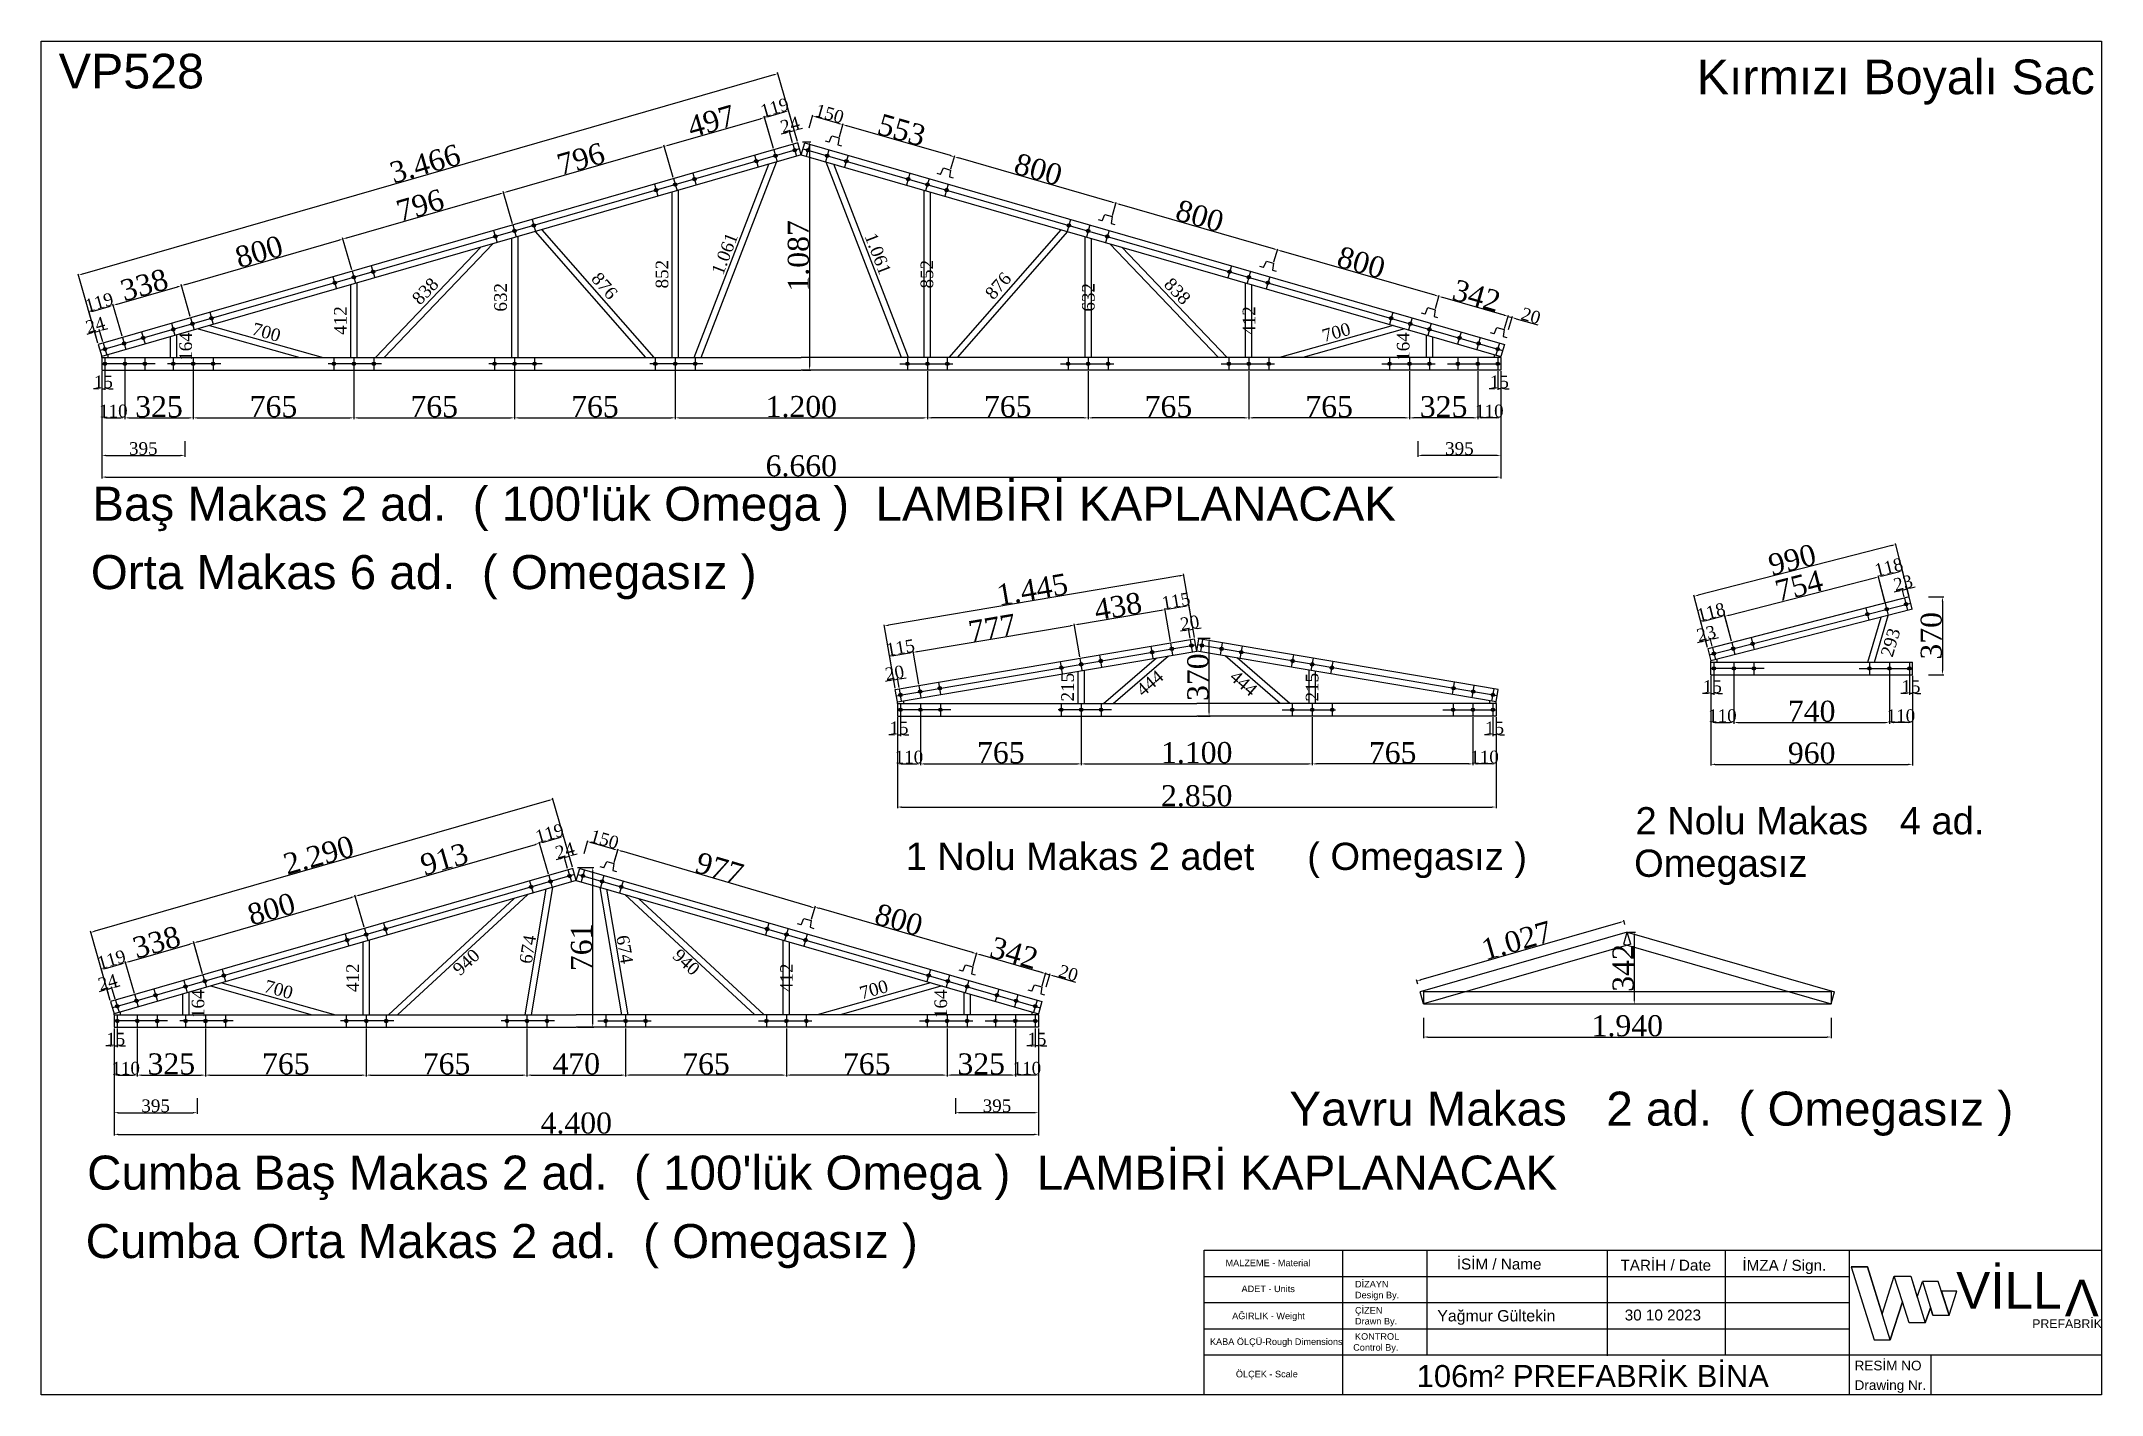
# Model space of a CAD drawing. Header units: millimetres. Extents: x 206945 to 219731, y -209822 to -201066.
# Drawn here: x 209923 to 219731, y -209822 to -203379 of the extents above; entities that cross this region are included whole.
import ezdxf
from ezdxf.enums import TextEntityAlignment as Align

# ---------------------------------------------------------------- set-up
doc = ezdxf.new("R2010")
doc.units = ezdxf.units.MM
doc.header["$MEASUREMENT"] = 0
for name, color, linetype in [('1', 250, 'Continuous'), ('Block1', 255, 'Continuous'), ('DUVAR', 7, 'Continuous'), ('ZEMİN', 191, 'Continuous'), ('ÖLÇÜLENDİRME', 121, 'Continuous')]:
    doc.layers.add(name, color=color, linetype=linetype)
doc.styles.add('133', font='times.ttf')
doc.styles.get("Standard").update_dxf_attribs({"font": 'arial.ttf'})
doc.dimstyles.new('MAKAS', dxfattribs={"dimscale": 20, "dimtxt": 1.3, "dimasz": 1, "dimexe": 0.3, "dimexo": 0.3, "dimgap": 0.1, "dimtad": 1, "dimrnd": 1, "dimzin": 12, "dimdsep": 46, "dimlunit": 6, "dimtxsty": '133', "dimcen": 0.8, "dimdle": 0.0005, "dimclrd": 4, "dimclre": 6, "dimclrt": 2, "dimazin": 3, "dimtfac": 1, "dimtmove": 0, "dimatfit": 2, "dimldrblk": 'DOTSMALL', "dimfxl": 0, "dimtolj": 1, "dimtzin": 0, "dimarcsym": 0})
doc.dimstyles.new('makas 1', dxfattribs={"dimscale": 20, "dimtxt": 3, "dimasz": 1.2, "dimexe": 0.3, "dimexo": 0.3, "dimgap": 0.1, "dimtad": 1, "dimrnd": 1, "dimzin": 12, "dimdsep": 46, "dimlunit": 6, "dimtxsty": '133', "dimblk": 'NONE', "dimcen": 0.8, "dimdle": 0.0005, "dimse1": 1, "dimse2": 1, "dimsd1": 1, "dimsd2": 1, "dimclrd": 105, "dimclre": 42, "dimclrt": 2, "dimazin": 3, "dimtfac": 1, "dimtmove": 0, "dimatfit": 2, "dimldrblk": 'NONE', "dimfxl": 0, "dimtolj": 1, "dimtzin": 0, "dimarcsym": 0})

msp = doc.modelspace()

# ---------------------------------------------------------------- texts
at = {"attachment_point": 1}
for s, insert, char_height in [('{\\f@Arial Unicode MS|b0|i0|c162|p34;VİLL}', (219038.141, -209236.832), 174.65625), ('{\\f@Arial Unicode MS|b0|i0|c162|p34;PREFABRİK}', (219400.193, -209462.416), 41.9175)]:
    msp.add_mtext_dynamic_manual_height_columns(s, width=1024.02627, gutter_width=12.5, heights=[297.917], dxfattribs=dict(at, insert=insert, char_height=char_height))
at = {"insert": (219717.584, -209448.861), "char_height": 174.65625, "attachment_point": 1, "rotation": 180}
msp.add_mtext_dynamic_manual_height_columns('{\\f@Arial Unicode MS|b0|i0|c162|p34;V}', width=1024.02627, gutter_width=12.5, heights=[297.917], dxfattribs=at)
at = {"layer": '1', "color": 0, "lineweight": 25}
for s, height, p in [('MALZEME - Material', 31.16196, (215560.121, -209209.579)), ('İSİM / Name', 51.93661, (216661.165, -209225.206)), ('TARİH / Date', 51.93661, (217440.353, -209230.765)), ('İMZA / Sign.', 51.93661, (218020.68, -209231.319)), ('ADET - Units', 31.16196, (215636.369, -209332.867)), ('DİZAYN', 31.162, (216176.491, -209310.385)), ('ÇİZEN', 31.162, (216176.491, -209435.033)), ('Design By.', 31.162, (216176.491, -209362.321)), ('Yağmur Gültekin', 54.01407, (216568.436, -209472.442)), ('AĞIRLIK - Weight', 31.16196, (215591.823, -209461.773)), ('Drawn By.', 31.162, (216176.491, -209486.969)), ('KABA ÖLÇÜ-Rough Dimensions', 31.16196, (215485.998, -209584.292)), ('Control By.', 31.16196, (216168.022, -209611.617)), ('KONTROL', 31.162, (216176.491, -209559.68)), ('ÖLÇEK - Scale', 31.16196, (215609.424, -209738.486)), ('RESİM NO', 46.1659, (218554.605, -209705.531)), ('Drawing Nr.', 46.16587, (218554.605, -209798.501))]:
    msp.add_text(s, height=height, dxfattribs=at).set_placement(p)
msp.add_text('30 10 2023', height=51.9366, dxfattribs=at).set_placement((217823.672, -209467.89), align=Align.RIGHT)
msp.add_text('106m² PREFABRİK BİNA', height=105.3633, dxfattribs=at).set_placement((217308.601, -209785.24), align=Align.CENTER)
at = {"layer": 'ÖLÇÜLENDİRME', "color": 2}
msp.add_text('VP528', height=164.9511, dxfattribs=at).set_placement((210006.129, -203603.873))
at = {"layer": 'ÖLÇÜLENDİRME', "color": 2, "attachment_point": 1}
for s, insert, char_height, width in [('Kırmızı Boyalı Sac', (217803.147, -203466.206), 164.95114, 6891.52636), ("Baş Makas 2 ad.  ( 100'lük Omega )  LAMBİRİ KAPLANACAK", (210165.774, -205499.405), 162, 10329.32356), ('Orta Makas 6 ad.  ( Omegasız )', (210158.873, -205824.937), 162, 10329.32356), ('2 Nolu Makas   4 ad.', (217512.09, -207024.566), 129.6, 8263.45885), ('1 Nolu Makas 2 adet     ( Omegasız )', (214037.375, -207193.932), 129.6, 8263.45885), ('Omegasız', (217505.285, -207226.785), 129.6, 8263.45885), ('Yavru Makas   2 ad.  ( Omegasız )', (215864.043, -208378.628), 162, 10329.32356), ("Cumba Baş Makas 2 ad.  ( 100'lük Omega )  LAMBİRİ KAPLANACAK", (210141.21, -208683.267), 162, 10329.32356), ('Cumba Orta Makas 2 ad.  ( Omegasız )', (210134.308, -209008.799), 162, 10329.32356)]:
    msp.add_mtext(s, dxfattribs=dict(at, insert=insert, char_height=char_height, width=width))

# ---------------------------------------------------------------- blocks, each defined once
blk = doc.blocks.new('*D7305')
at = {"layer": 'Defpoints', "color": 0}
for p in [(210200.8, -204756.8), (210194.4, -204822), (210217.7, -204815.3)]:
    blk.add_point(p, dxfattribs=at)
at = {"layer": 'ÖLÇÜLENDİRME', "color": 4, "lineweight": -2, "ltscale": 0.5}
for p, q in [((210158.3, -204769.1), (210139.1, -204774.6)), ((210177.5, -204763.5), (210200.8, -204756.8)), ((210220.1, -204751.3), (210239.3, -204745.8))]:
    blk.add_line(p, q, dxfattribs=at)
at = {"layer": 'ÖLÇÜLENDİRME', "color": 6, "lineweight": -2, "ltscale": 0.5}
for p, q in [((210192.7, -204816.2), (210175.9, -204757.8)), ((210216, -204809.5), (210199.2, -204751.1))]:
    blk.add_line(p, q, dxfattribs=at)
at = {"layer": 'ÖLÇÜLENDİRME', "color": 4}
for points in [[(210159.2, -204772.3), (210157.4, -204765.9), (210177.5, -204763.5)], [(210219.1, -204748.1), (210221, -204754.5), (210200.8, -204756.8)]]:
    blk.add_solid(points, dxfattribs=at)
at = {"layer": 'ÖLÇÜLENDİRME', "color": 2, "insert": (210180.3, -204729.5), "char_height": 60, "attachment_point": 5, "rotation": 16.0764, "style": '133'}
blk.add_mtext('\\A1;24', dxfattribs=at)
blk = doc.blocks.new('_DotSmall')
at = {"color": 0, "linetype": 'ByBlock', "const_width": 0.5}
blk.add_lwpolyline([(-0.0625, 0, 1), (0.0625, 0, 1)], format="xyb", close=True, dxfattribs=at)
blk = doc.blocks.new('*D7306')
at = {"layer": 'Defpoints', "color": 0}
for p in [(210265, -204636.3), (210309, -204789), (210194.4, -204822)]:
    blk.add_point(p, dxfattribs=at)
at = {"layer": 'ÖLÇÜLENDİRME', "color": 6, "lineweight": -2, "ltscale": 0.5}
for p, q in [((210192.7, -204816.2), (210148.7, -204663.6)), ((210307.3, -204783.2), (210263.3, -204630.6))]:
    blk.add_line(p, q, dxfattribs=at)
at = {"layer": 'ÖLÇÜLENDİRME', "color": 4, "lineweight": -2, "ltscale": 0.5}
blk.add_line((210169.6, -204663.8), (210245.8, -204641.9), dxfattribs=at)
at = {"layer": 'ÖLÇÜLENDİRME', "color": 4}
for points in [[(210168.7, -204660.6), (210170.5, -204667), (210150.4, -204669.3)], [(210246.7, -204645.1), (210244.8, -204638.7), (210265, -204636.3)]]:
    blk.add_solid(points, dxfattribs=at)
at = {"layer": 'ÖLÇÜLENDİRME', "color": 2, "insert": (210198.7, -204621.6), "char_height": 60, "attachment_point": 5, "rotation": 16.0764, "style": '133'}
blk.add_mtext('\\A1;119', dxfattribs=at)
blk = doc.blocks.new('*D7307')
at = {"layer": 'Defpoints', "color": 0}
for p in [(210590, -204542.7), (210634, -204695.3), (210309, -204789)]:
    blk.add_point(p, dxfattribs=at)
at = {"layer": 'ÖLÇÜLENDİRME', "color": 4, "lineweight": -2, "ltscale": 0.5}
blk.add_line((210284.2, -204630.8), (210570.8, -204548.2), dxfattribs=at)
at = {"layer": 'ÖLÇÜLENDİRME', "color": 6, "lineweight": -2, "ltscale": 0.5}
for p, q in [((210632.3, -204689.6), (210588.3, -204536.9)), ((210307.3, -204783.2), (210263.3, -204630.6))]:
    blk.add_line(p, q, dxfattribs=at)
at = {"layer": 'ÖLÇÜLENDİRME', "color": 4}
for points in [[(210571.7, -204551.4), (210569.8, -204545), (210590, -204542.7)], [(210283.3, -204627.6), (210285.1, -204634), (210265, -204636.3)]]:
    blk.add_solid(points, dxfattribs=at)
at = {"layer": 'ÖLÇÜLENDİRME', "color": 2, "insert": (210412.9, -204538.8), "char_height": 100, "attachment_point": 5, "rotation": 16.0764, "style": '133'}
blk.add_mtext('\\A1;338', dxfattribs=at)
blk = doc.blocks.new('*D7308')
at = {"layer": 'Defpoints', "color": 0}
for p in [(211358.6, -204320.7), (211402.7, -204473.8), (210634, -204695.3)]:
    blk.add_point(p, dxfattribs=at)
at = {"layer": 'ÖLÇÜLENDİRME', "color": 6, "lineweight": -2, "ltscale": 0.5}
for p, q in [((211401, -204468), (211356.9, -204315)), ((210632.3, -204689.6), (210588.2, -204536.5))]:
    blk.add_line(p, q, dxfattribs=at)
at = {"layer": 'ÖLÇÜLENDİRME', "color": 4, "lineweight": -2, "ltscale": 0.5}
blk.add_line((210609.1, -204536.7), (211339.4, -204326.3), dxfattribs=at)
at = {"layer": 'ÖLÇÜLENDİRME', "color": 4}
for points in [[(211340.3, -204329.5), (211338.4, -204323.1), (211358.6, -204320.7)], [(210608.2, -204533.5), (210610, -204539.9), (210589.9, -204542.3)]]:
    blk.add_solid(points, dxfattribs=at)
at = {"layer": 'ÖLÇÜLENDİRME', "color": 2, "insert": (210959.6, -204380.8), "char_height": 100, "attachment_point": 5, "rotation": 16.0764, "style": '133'}
blk.add_mtext('\\A1;800', dxfattribs=at)
blk = doc.blocks.new('*D7309')
at = {"layer": 'Defpoints', "color": 0}
for p in [(212123.6, -204100.3), (212167.7, -204253.3), (211402.7, -204473.8)]:
    blk.add_point(p, dxfattribs=at)
at = {"layer": 'ÖLÇÜLENDİRME', "color": 4, "lineweight": -2, "ltscale": 0.5}
blk.add_line((211377.8, -204315.2), (212104.4, -204105.8), dxfattribs=at)
at = {"layer": 'ÖLÇÜLENDİRME', "color": 6, "lineweight": -2, "ltscale": 0.5}
for p, q in [((212166, -204247.6), (212121.9, -204094.5)), ((211401, -204468), (211356.9, -204315))]:
    blk.add_line(p, q, dxfattribs=at)
at = {"layer": 'ÖLÇÜLENDİRME', "color": 4}
for points in [[(212105.3, -204109), (212103.4, -204102.6), (212123.6, -204100.3)], [(211376.9, -204312), (211378.7, -204318.4), (211358.6, -204320.7)]]:
    blk.add_solid(points, dxfattribs=at)
at = {"layer": 'ÖLÇÜLENDİRME', "color": 2, "insert": (211726.4, -204159.7), "char_height": 100, "attachment_point": 5, "rotation": 16.0764, "style": '133'}
blk.add_mtext('\\A1;796', dxfattribs=at)
blk = doc.blocks.new('*D7310')
at = {"layer": 'Defpoints', "color": 0}
for p in [(212888.6, -203879.8), (212932.7, -204032.9), (212167.7, -204253.3)]:
    blk.add_point(p, dxfattribs=at)
at = {"layer": 'ÖLÇÜLENDİRME', "color": 4, "lineweight": -2, "ltscale": 0.5}
blk.add_line((212142.8, -204094.7), (212869.4, -203885.4), dxfattribs=at)
at = {"layer": 'ÖLÇÜLENDİRME', "color": 6, "lineweight": -2, "ltscale": 0.5}
for p, q in [((212931, -204027.1), (212886.9, -203874)), ((212166, -204247.6), (212121.9, -204094.5))]:
    blk.add_line(p, q, dxfattribs=at)
at = {"layer": 'ÖLÇÜLENDİRME', "color": 4}
for points in [[(212870.3, -203888.6), (212868.4, -203882.1), (212888.6, -203879.8)], [(212141.9, -204091.5), (212143.7, -204097.9), (212123.6, -204100.3)]]:
    blk.add_solid(points, dxfattribs=at)
at = {"layer": 'ÖLÇÜLENDİRME', "color": 2, "insert": (212491.4, -203939.2), "char_height": 100, "attachment_point": 5, "rotation": 16.0764, "style": '133'}
blk.add_mtext('\\A1;796', dxfattribs=at)
blk = doc.blocks.new('*D7311')
at = {"layer": 'Defpoints', "color": 0}
for p in [(213365.7, -203742.3), (213409.8, -203895.4), (212932.7, -204032.9)]:
    blk.add_point(p, dxfattribs=at)
at = {"layer": 'ÖLÇÜLENDİRME', "color": 4, "lineweight": -2, "ltscale": 0.5}
blk.add_line((212907.8, -203874.3), (213346.5, -203747.9), dxfattribs=at)
at = {"layer": 'ÖLÇÜLENDİRME', "color": 6, "lineweight": -2, "ltscale": 0.5}
for p, q in [((213408.1, -203889.6), (213364, -203736.6)), ((212931, -204027.1), (212886.9, -203874))]:
    blk.add_line(p, q, dxfattribs=at)
at = {"layer": 'ÖLÇÜLENDİRME', "color": 4}
for points in [[(213347.4, -203751.1), (213345.5, -203744.7), (213365.7, -203742.3)], [(212906.9, -203871.1), (212908.7, -203877.5), (212888.6, -203879.8)]]:
    blk.add_solid(points, dxfattribs=at)
at = {"layer": 'ÖLÇÜLENDİRME', "color": 2, "insert": (213112.5, -203760.2), "char_height": 100, "attachment_point": 5, "rotation": 16.0764, "style": '133'}
blk.add_mtext('\\A1;497', dxfattribs=at)
blk = doc.blocks.new('*D7312')
at = {"layer": 'Defpoints', "color": 0}
for p in [(213480.4, -203709.7), (213409.8, -203895.4), (213524.4, -203862.3)]:
    blk.add_point(p, dxfattribs=at)
at = {"layer": 'ÖLÇÜLENDİRME', "color": 4, "lineweight": -2, "ltscale": 0.5}
blk.add_line((213385, -203737.2), (213461.2, -203715.2), dxfattribs=at)
at = {"layer": 'ÖLÇÜLENDİRME', "color": 6, "lineweight": -2, "ltscale": 0.5}
for p, q in [((213522.7, -203856.6), (213478.7, -203703.9)), ((213408.1, -203889.6), (213364.1, -203736.9))]:
    blk.add_line(p, q, dxfattribs=at)
at = {"layer": 'ÖLÇÜLENDİRME', "color": 4}
for points in [[(213462.1, -203718.4), (213460.2, -203712), (213480.4, -203709.7)], [(213384.1, -203734), (213385.9, -203740.4), (213365.8, -203742.7)]]:
    blk.add_solid(points, dxfattribs=at)
at = {"layer": 'ÖLÇÜLENDİRME', "color": 2, "insert": (213414.1, -203694.9), "char_height": 60, "attachment_point": 5, "rotation": 16.0764, "style": '133'}
blk.add_mtext('\\A1;119', dxfattribs=at)
blk = doc.blocks.new('*D7313')
at = {"layer": 'Defpoints', "color": 0}
for p in [(213507.5, -203803.9), (213501.1, -203869.1), (213524.4, -203862.3)]:
    blk.add_point(p, dxfattribs=at)
at = {"layer": 'ÖLÇÜLENDİRME', "color": 4, "lineweight": -2, "ltscale": 0.5}
for p, q in [((213465, -203816.1), (213445.8, -203821.7)), ((213484.2, -203810.6), (213507.5, -203803.9)), ((213526.7, -203798.3), (213546, -203792.8))]:
    blk.add_line(p, q, dxfattribs=at)
at = {"layer": 'ÖLÇÜLENDİRME', "color": 6, "lineweight": -2, "ltscale": 0.5}
for p, q in [((213499.4, -203863.3), (213482.6, -203804.8)), ((213522.7, -203856.6), (213505.9, -203798.1))]:
    blk.add_line(p, q, dxfattribs=at)
at = {"layer": 'ÖLÇÜLENDİRME', "color": 4}
for points in [[(213465.9, -203819.3), (213464.1, -203812.9), (213484.2, -203810.6)], [(213525.8, -203795.1), (213527.7, -203801.5), (213507.5, -203803.9)]]:
    blk.add_solid(points, dxfattribs=at)
at = {"layer": 'ÖLÇÜLENDİRME', "color": 2, "insert": (213487, -203776.5), "char_height": 60, "attachment_point": 5, "rotation": 16.0764, "style": '133'}
blk.add_mtext('\\A1;24', dxfattribs=at)
blk = doc.blocks.new('*D7314')
at = {"layer": 'Defpoints', "color": 0}
for p in [(213524.4, -203862.3), (210099.5, -204492.9), (210194.4, -204822)]:
    blk.add_point(p, dxfattribs=at)
at = {"layer": 'ÖLÇÜLENDİRME', "color": 6, "lineweight": -2, "ltscale": 0.5}
for p, q in [((213522.7, -203856.6), (213427.9, -203527.5)), ((210192.7, -204816.2), (210097.9, -204487.1))]:
    blk.add_line(p, q, dxfattribs=at)
at = {"layer": 'ÖLÇÜLENDİRME', "color": 4, "lineweight": -2, "ltscale": 0.5}
blk.add_line((213410.3, -203538.8), (210118.8, -204487.4), dxfattribs=at)
at = {"layer": 'ÖLÇÜLENDİRME', "color": 4}
for points in [[(213411.2, -203542), (213409.4, -203535.6), (213429.5, -203533.2)], [(210117.8, -204484.2), (210119.7, -204490.6), (210099.5, -204492.9)]]:
    blk.add_solid(points, dxfattribs=at)
at = {"layer": 'ÖLÇÜLENDİRME', "color": 2, "insert": (211749.9, -203962.2), "char_height": 100, "attachment_point": 5, "rotation": 16.0764, "style": '133'}
blk.add_mtext('\\A1;3.466', dxfattribs=at)
blk = doc.blocks.new('*D7315')
at = {"layer": 'Defpoints', "color": 0}
for p in [(210211, -204944.1), (210226, -204944.1), (210226, -205033.1)]:
    blk.add_point(p, dxfattribs=at)
at = {"layer": 'ÖLÇÜLENDİRME', "color": 6, "lineweight": -2, "ltscale": 0.5}
for p, q in [((210211, -204950.1), (210211, -205039.1)), ((210226, -204950.1), (210226, -205039.1))]:
    blk.add_line(p, q, dxfattribs=at)
at = {"layer": 'ÖLÇÜLENDİRME', "color": 4, "lineweight": -2, "ltscale": 0.5}
for p, q in [((210191, -205033.1), (210171, -205033.1)), ((210211, -205033.1), (210226, -205033.1)), ((210246, -205033.1), (210266, -205033.1))]:
    blk.add_line(p, q, dxfattribs=at)
at = {"layer": 'ÖLÇÜLENDİRME', "color": 4}
for points in [[(210191, -205036.4), (210191, -205029.8), (210211, -205033.1)], [(210246, -205029.8), (210246, -205036.4), (210226, -205033.1)]]:
    blk.add_solid(points, dxfattribs=at)
at = {"layer": 'ÖLÇÜLENDİRME', "color": 2, "insert": (210218.5, -205000.6), "char_height": 60, "attachment_point": 5, "style": '133'}
blk.add_mtext('\\A1;15', dxfattribs=at)
blk = doc.blocks.new('*D7316')
at = {"layer": 'Defpoints', "color": 0}
for p in [(210211, -204944.1), (210321, -204944.1), (210321, -205171.7)]:
    blk.add_point(p, dxfattribs=at)
at = {"layer": 'ÖLÇÜLENDİRME', "color": 6, "lineweight": -2, "ltscale": 0.5}
for p, q in [((210211, -204950.1), (210211, -205177.7)), ((210321, -204950.1), (210321, -205177.7))]:
    blk.add_line(p, q, dxfattribs=at)
at = {"layer": 'ÖLÇÜLENDİRME', "color": 4, "lineweight": -2, "ltscale": 0.5}
blk.add_line((210231, -205171.7), (210301, -205171.7), dxfattribs=at)
at = {"layer": 'ÖLÇÜLENDİRME', "color": 4}
for points in [[(210231, -205168.4), (210231, -205175.1), (210211, -205171.7)], [(210301, -205175.1), (210301, -205168.4), (210321, -205171.7)]]:
    blk.add_solid(points, dxfattribs=at)
at = {"layer": 'ÖLÇÜLENDİRME', "color": 2, "insert": (210266, -205139.3), "char_height": 60, "attachment_point": 5, "style": '133'}
blk.add_mtext('\\A1;110', dxfattribs=at)
blk = doc.blocks.new('*D7317')
at = {"layer": 'Defpoints', "color": 0}
for p in [(210321, -204944.1), (210646, -204944.1), (210646, -205171.7)]:
    blk.add_point(p, dxfattribs=at)
at = {"layer": 'ÖLÇÜLENDİRME', "color": 6, "lineweight": -2, "ltscale": 0.5}
for p, q in [((210321, -204950.1), (210321, -205177.7)), ((210646, -204950.1), (210646, -205177.7))]:
    blk.add_line(p, q, dxfattribs=at)
at = {"layer": 'ÖLÇÜLENDİRME', "color": 4, "lineweight": -2, "ltscale": 0.5}
blk.add_line((210341, -205171.7), (210626, -205171.7), dxfattribs=at)
at = {"layer": 'ÖLÇÜLENDİRME', "color": 4}
for points in [[(210341, -205168.4), (210341, -205175.1), (210321, -205171.7)], [(210626, -205175.1), (210626, -205168.4), (210646, -205171.7)]]:
    blk.add_solid(points, dxfattribs=at)
at = {"layer": 'ÖLÇÜLENDİRME', "color": 2, "insert": (210483.5, -205119), "char_height": 100, "attachment_point": 5, "style": '133'}
blk.add_mtext('\\A1;325', dxfattribs=at)
blk = doc.blocks.new('*D7318')
at = {"layer": 'Defpoints', "color": 0}
for p in [(210646, -204944.1), (211411, -204944.1), (211411, -205171.7)]:
    blk.add_point(p, dxfattribs=at)
at = {"layer": 'ÖLÇÜLENDİRME', "color": 6, "lineweight": -2, "ltscale": 0.5}
for p, q in [((210646, -204950.1), (210646, -205177.7)), ((211411, -204950.1), (211411, -205177.7))]:
    blk.add_line(p, q, dxfattribs=at)
at = {"layer": 'ÖLÇÜLENDİRME', "color": 4, "lineweight": -2, "ltscale": 0.5}
blk.add_line((210666, -205171.7), (211391, -205171.7), dxfattribs=at)
at = {"layer": 'ÖLÇÜLENDİRME', "color": 4}
for points in [[(210666, -205168.4), (210666, -205175.1), (210646, -205171.7)], [(211391, -205175.1), (211391, -205168.4), (211411, -205171.7)]]:
    blk.add_solid(points, dxfattribs=at)
at = {"layer": 'ÖLÇÜLENDİRME', "color": 2, "insert": (211028.5, -205118.8), "char_height": 100, "attachment_point": 5, "style": '133'}
blk.add_mtext('\\A1;765', dxfattribs=at)
blk = doc.blocks.new('*D7319')
at = {"layer": 'Defpoints', "color": 0}
for p in [(211411, -204944.1), (212176, -204944.1), (212176, -205171.7)]:
    blk.add_point(p, dxfattribs=at)
at = {"layer": 'ÖLÇÜLENDİRME', "color": 6, "lineweight": -2, "ltscale": 0.5}
for p, q in [((211411, -204950.1), (211411, -205177.7)), ((212176, -204950.1), (212176, -205177.7))]:
    blk.add_line(p, q, dxfattribs=at)
at = {"layer": 'ÖLÇÜLENDİRME', "color": 4, "lineweight": -2, "ltscale": 0.5}
blk.add_line((211431, -205171.7), (212156, -205171.7), dxfattribs=at)
at = {"layer": 'ÖLÇÜLENDİRME', "color": 4}
for points in [[(211431, -205168.4), (211431, -205175.1), (211411, -205171.7)], [(212156, -205175.1), (212156, -205168.4), (212176, -205171.7)]]:
    blk.add_solid(points, dxfattribs=at)
at = {"layer": 'ÖLÇÜLENDİRME', "color": 2, "insert": (211793.5, -205118.8), "char_height": 100, "attachment_point": 5, "style": '133'}
blk.add_mtext('\\A1;765', dxfattribs=at)
blk = doc.blocks.new('*D7320')
at = {"layer": 'Defpoints', "color": 0}
for p in [(212176, -204944.1), (212941, -204944.1), (212941, -205171.7)]:
    blk.add_point(p, dxfattribs=at)
at = {"layer": 'ÖLÇÜLENDİRME', "color": 6, "lineweight": -2, "ltscale": 0.5}
for p, q in [((212176, -204950.1), (212176, -205177.7)), ((212941, -204950.1), (212941, -205177.7))]:
    blk.add_line(p, q, dxfattribs=at)
at = {"layer": 'ÖLÇÜLENDİRME', "color": 4, "lineweight": -2, "ltscale": 0.5}
blk.add_line((212196, -205171.7), (212921, -205171.7), dxfattribs=at)
at = {"layer": 'ÖLÇÜLENDİRME', "color": 4}
for points in [[(212196, -205168.4), (212196, -205175.1), (212176, -205171.7)], [(212921, -205175.1), (212921, -205168.4), (212941, -205171.7)]]:
    blk.add_solid(points, dxfattribs=at)
at = {"layer": 'ÖLÇÜLENDİRME', "color": 2, "insert": (212558.5, -205118.8), "char_height": 100, "attachment_point": 5, "style": '133'}
blk.add_mtext('\\A1;765', dxfattribs=at)
blk = doc.blocks.new('*D7321')
at = {"layer": 'Defpoints', "color": 0}
for p in [(210211, -205276.1), (210606, -205276.1), (210606, -205350.6)]:
    blk.add_point(p, dxfattribs=at)
at = {"layer": 'ÖLÇÜLENDİRME', "color": 6, "lineweight": -2, "ltscale": 0.5}
for p, q in [((210211, -205282.1), (210211, -205356.6)), ((210606, -205282.1), (210606, -205356.6))]:
    blk.add_line(p, q, dxfattribs=at)
at = {"layer": 'ÖLÇÜLENDİRME', "color": 4, "lineweight": -2, "ltscale": 0.5}
blk.add_line((210231, -205350.6), (210586, -205350.6), dxfattribs=at)
at = {"layer": 'ÖLÇÜLENDİRME', "color": 4}
for points in [[(210231, -205347.2), (210231, -205353.9), (210211, -205350.6)], [(210586, -205353.9), (210586, -205347.2), (210606, -205350.6)]]:
    blk.add_solid(points, dxfattribs=at)
at = {"layer": 'ÖLÇÜLENDİRME', "color": 2, "insert": (210408.5, -205318), "char_height": 60, "attachment_point": 5, "style": '133'}
blk.add_mtext('\\A1;395', dxfattribs=at)
blk = doc.blocks.new('*D7322')
at = {"layer": 'Defpoints', "color": 0}
for p in [(210211, -205086.6), (216871, -205063.9), (216871, -205453.7)]:
    blk.add_point(p, dxfattribs=at)
at = {"layer": 'ÖLÇÜLENDİRME', "color": 6, "lineweight": -2, "ltscale": 0.5}
for p, q in [((210211, -205092.6), (210211, -205459.7)), ((216871, -205069.9), (216871, -205459.7))]:
    blk.add_line(p, q, dxfattribs=at)
at = {"layer": 'ÖLÇÜLENDİRME', "color": 4, "lineweight": -2, "ltscale": 0.5}
blk.add_line((210231, -205453.7), (216851, -205453.7), dxfattribs=at)
at = {"layer": 'ÖLÇÜLENDİRME', "color": 4}
for points in [[(210231, -205450.4), (210231, -205457.1), (210211, -205453.7)], [(216851, -205457.1), (216851, -205450.4), (216871, -205453.7)]]:
    blk.add_solid(points, dxfattribs=at)
at = {"layer": 'ÖLÇÜLENDİRME', "color": 2, "insert": (213541, -205400.8), "char_height": 100, "attachment_point": 5, "style": '133'}
blk.add_mtext('\\A1;6.660', dxfattribs=at)
blk = doc.blocks.new('*D7323')
at = {"layer": 'Defpoints', "color": 0}
for p in [(210551, -204750.5), (210551, -204914.1), (210643.1, -204914.1)]:
    blk.add_point(p, dxfattribs=at)
at = {"layer": 'Block1', "color": 2, "insert": (210610.7, -204832.3), "char_height": 60, "attachment_point": 5, "rotation": 90.00004, "style": '133'}
blk.add_mtext('\\A1;164', dxfattribs=at)
blk = doc.blocks.new('_None')
blk = doc.blocks.new('*D7324')
at = {"layer": 'Defpoints', "color": 0}
for p in [(210648.9, -204700.7), (210642.3, -204724.2), (211316, -204914.1)]:
    blk.add_point(p, dxfattribs=at)
at = {"layer": 'Block1', "color": 2, "insert": (210994.6, -204764.4), "char_height": 60, "attachment_point": 5, "rotation": 344.25307, "style": '133'}
blk.add_mtext('\\A1;700', dxfattribs=at)
blk = doc.blocks.new('*D7325')
at = {"layer": 'Defpoints', "color": 0}
for p in [(211378.5, -204502.6), (211411, -204502.6), (211411, -204914.1)]:
    blk.add_point(p, dxfattribs=at)
at = {"layer": 'Block1', "color": 2, "insert": (211346.5, -204708.4), "char_height": 60, "attachment_point": 5, "rotation": 90, "style": '133'}
blk.add_mtext('\\A1;412', dxfattribs=at)
blk = doc.blocks.new('*D7326')
at = {"layer": 'Defpoints', "color": 0}
for p in [(212063.8, -204288.4), (212084.7, -204308.5), (211506, -204914.1)]:
    blk.add_point(p, dxfattribs=at)
at = {"layer": 'Block1', "color": 2, "insert": (211750.9, -204568.9), "char_height": 60, "attachment_point": 5, "rotation": 46.30332, "style": '133'}
blk.add_mtext('\\A1;838', dxfattribs=at)
blk = doc.blocks.new('*D7327')
at = {"layer": 'Defpoints', "color": 0}
for p in [(212142, -204282.2), (212176, -204282.2), (212176, -204914.1)]:
    blk.add_point(p, dxfattribs=at)
at = {"layer": 'Block1', "color": 2, "insert": (212109.6, -204598.1), "char_height": 60, "attachment_point": 5, "rotation": 90, "style": '133'}
blk.add_mtext('\\A1;632', dxfattribs=at)
blk = doc.blocks.new('*D7328')
at = {"layer": 'Defpoints', "color": 0}
for p in [(212267.3, -204255.8), (212290.1, -204235.8), (212846, -204914.1)]:
    blk.add_point(p, dxfattribs=at)
at = {"layer": 'Block1', "color": 2, "insert": (212603.9, -204543.4), "char_height": 60, "attachment_point": 5, "rotation": 311.31995, "style": '133'}
blk.add_mtext('\\A1;876', dxfattribs=at)
blk = doc.blocks.new('*D7329')
at = {"layer": 'Defpoints', "color": 0}
for p in [(212910.5, -204061.7), (212941, -204061.7), (212941, -204914.1)]:
    blk.add_point(p, dxfattribs=at)
at = {"layer": 'Block1', "color": 2, "insert": (212878.1, -204487.9), "char_height": 60, "attachment_point": 5, "rotation": 90, "style": '133'}
blk.add_mtext('\\A1;852', dxfattribs=at)
blk = doc.blocks.new('*D7330')
at = {"layer": 'Defpoints', "color": 0}
for p in [(213398.1, -203907.3), (213436, -203922), (213053.9, -204911.9)]:
    blk.add_point(p, dxfattribs=at)
at = {"layer": 'Block1', "color": 2, "insert": (213176.7, -204390.6), "char_height": 60, "attachment_point": 5, "rotation": 68.89395, "style": '133'}
blk.add_mtext('\\A1;1.061', dxfattribs=at)
blk = doc.blocks.new('*D7331')
at = {"layer": 'Defpoints', "color": 0}
for p in [(216856, -204944.1), (216871, -204944.1), (216856, -205033.1)]:
    blk.add_point(p, dxfattribs=at)
at = {"layer": 'ÖLÇÜLENDİRME', "color": 6, "lineweight": -2, "ltscale": 0.5}
for p, q in [((216856, -204950.1), (216856, -205039.1)), ((216871, -204950.1), (216871, -205039.1))]:
    blk.add_line(p, q, dxfattribs=at)
at = {"layer": 'ÖLÇÜLENDİRME', "color": 4, "lineweight": -2, "ltscale": 0.5}
for p, q in [((216836, -205033.1), (216816, -205033.1)), ((216871, -205033.1), (216856, -205033.1)), ((216891, -205033.1), (216911, -205033.1))]:
    blk.add_line(p, q, dxfattribs=at)
at = {"layer": 'ÖLÇÜLENDİRME', "color": 4}
for points in [[(216836, -205036.4), (216836, -205029.8), (216856, -205033.1)], [(216891, -205029.8), (216891, -205036.4), (216871, -205033.1)]]:
    blk.add_solid(points, dxfattribs=at)
at = {"layer": 'ÖLÇÜLENDİRME', "color": 2, "insert": (216863.5, -205000.6), "char_height": 60, "attachment_point": 5, "style": '133'}
blk.add_mtext('\\A1;15', dxfattribs=at)
blk = doc.blocks.new('*D7332')
at = {"layer": 'Defpoints', "color": 0}
for p in [(216761, -204944.1), (216871, -204944.1), (216761, -205171.7)]:
    blk.add_point(p, dxfattribs=at)
at = {"layer": 'ÖLÇÜLENDİRME', "color": 6, "lineweight": -2, "ltscale": 0.5}
for p, q in [((216761, -204950.1), (216761, -205177.7)), ((216871, -204950.1), (216871, -205177.7))]:
    blk.add_line(p, q, dxfattribs=at)
at = {"layer": 'ÖLÇÜLENDİRME', "color": 4, "lineweight": -2, "ltscale": 0.5}
blk.add_line((216851, -205171.7), (216781, -205171.7), dxfattribs=at)
at = {"layer": 'ÖLÇÜLENDİRME', "color": 4}
for points in [[(216781, -205168.4), (216781, -205175.1), (216761, -205171.7)], [(216851, -205175.1), (216851, -205168.4), (216871, -205171.7)]]:
    blk.add_solid(points, dxfattribs=at)
at = {"layer": 'ÖLÇÜLENDİRME', "color": 2, "insert": (216816, -205139.3), "char_height": 60, "attachment_point": 5, "style": '133'}
blk.add_mtext('\\A1;110', dxfattribs=at)
blk = doc.blocks.new('*D7333')
at = {"layer": 'Defpoints', "color": 0}
for p in [(216436, -204944.1), (216761, -204944.1), (216436, -205171.7)]:
    blk.add_point(p, dxfattribs=at)
at = {"layer": 'ÖLÇÜLENDİRME', "color": 6, "lineweight": -2, "ltscale": 0.5}
for p, q in [((216436, -204950.1), (216436, -205177.7)), ((216761, -204950.1), (216761, -205177.7))]:
    blk.add_line(p, q, dxfattribs=at)
at = {"layer": 'ÖLÇÜLENDİRME', "color": 4, "lineweight": -2, "ltscale": 0.5}
blk.add_line((216741, -205171.7), (216456, -205171.7), dxfattribs=at)
at = {"layer": 'ÖLÇÜLENDİRME', "color": 4}
for points in [[(216456, -205168.4), (216456, -205175.1), (216436, -205171.7)], [(216741, -205175.1), (216741, -205168.4), (216761, -205171.7)]]:
    blk.add_solid(points, dxfattribs=at)
at = {"layer": 'ÖLÇÜLENDİRME', "color": 2, "insert": (216598.5, -205119), "char_height": 100, "attachment_point": 5, "style": '133'}
blk.add_mtext('\\A1;325', dxfattribs=at)
blk = doc.blocks.new('*D7334')
at = {"layer": 'Defpoints', "color": 0}
for p in [(215671, -204944.1), (216436, -204944.1), (215671, -205171.7)]:
    blk.add_point(p, dxfattribs=at)
at = {"layer": 'ÖLÇÜLENDİRME', "color": 6, "lineweight": -2, "ltscale": 0.5}
for p, q in [((215671, -204950.1), (215671, -205177.7)), ((216436, -204950.1), (216436, -205177.7))]:
    blk.add_line(p, q, dxfattribs=at)
at = {"layer": 'ÖLÇÜLENDİRME', "color": 4, "lineweight": -2, "ltscale": 0.5}
blk.add_line((216416, -205171.7), (215691, -205171.7), dxfattribs=at)
at = {"layer": 'ÖLÇÜLENDİRME', "color": 4}
for points in [[(215691, -205168.4), (215691, -205175.1), (215671, -205171.7)], [(216416, -205175.1), (216416, -205168.4), (216436, -205171.7)]]:
    blk.add_solid(points, dxfattribs=at)
at = {"layer": 'ÖLÇÜLENDİRME', "color": 2, "insert": (216053.5, -205118.8), "char_height": 100, "attachment_point": 5, "style": '133'}
blk.add_mtext('\\A1;765', dxfattribs=at)
blk = doc.blocks.new('*D7335')
at = {"layer": 'Defpoints', "color": 0}
for p in [(214906, -204944.1), (215671, -204944.1), (214906, -205171.7)]:
    blk.add_point(p, dxfattribs=at)
at = {"layer": 'ÖLÇÜLENDİRME', "color": 6, "lineweight": -2, "ltscale": 0.5}
for p, q in [((214906, -204950.1), (214906, -205177.7)), ((215671, -204950.1), (215671, -205177.7))]:
    blk.add_line(p, q, dxfattribs=at)
at = {"layer": 'ÖLÇÜLENDİRME', "color": 4, "lineweight": -2, "ltscale": 0.5}
blk.add_line((215651, -205171.7), (214926, -205171.7), dxfattribs=at)
at = {"layer": 'ÖLÇÜLENDİRME', "color": 4}
for points in [[(214926, -205168.4), (214926, -205175.1), (214906, -205171.7)], [(215651, -205175.1), (215651, -205168.4), (215671, -205171.7)]]:
    blk.add_solid(points, dxfattribs=at)
at = {"layer": 'ÖLÇÜLENDİRME', "color": 2, "insert": (215288.5, -205118.8), "char_height": 100, "attachment_point": 5, "style": '133'}
blk.add_mtext('\\A1;765', dxfattribs=at)
blk = doc.blocks.new('*D7336')
at = {"layer": 'Defpoints', "color": 0}
for p in [(214141, -204944.1), (214906, -204944.1), (214141, -205171.7)]:
    blk.add_point(p, dxfattribs=at)
at = {"layer": 'ÖLÇÜLENDİRME', "color": 6, "lineweight": -2, "ltscale": 0.5}
for p, q in [((214141, -204950.1), (214141, -205177.7)), ((214906, -204950.1), (214906, -205177.7))]:
    blk.add_line(p, q, dxfattribs=at)
at = {"layer": 'ÖLÇÜLENDİRME', "color": 4, "lineweight": -2, "ltscale": 0.5}
blk.add_line((214886, -205171.7), (214161, -205171.7), dxfattribs=at)
at = {"layer": 'ÖLÇÜLENDİRME', "color": 4}
for points in [[(214161, -205168.4), (214161, -205175.1), (214141, -205171.7)], [(214886, -205175.1), (214886, -205168.4), (214906, -205171.7)]]:
    blk.add_solid(points, dxfattribs=at)
at = {"layer": 'ÖLÇÜLENDİRME', "color": 2, "insert": (214523.5, -205118.8), "char_height": 100, "attachment_point": 5, "style": '133'}
blk.add_mtext('\\A1;765', dxfattribs=at)
blk = doc.blocks.new('*D7337')
at = {"layer": 'Defpoints', "color": 0}
for p in [(216476, -205276.1), (216871, -205276.1), (216476, -205350.6)]:
    blk.add_point(p, dxfattribs=at)
at = {"layer": 'ÖLÇÜLENDİRME', "color": 6, "lineweight": -2, "ltscale": 0.5}
for p, q in [((216476, -205282.1), (216476, -205356.6)), ((216871, -205282.1), (216871, -205356.6))]:
    blk.add_line(p, q, dxfattribs=at)
at = {"layer": 'ÖLÇÜLENDİRME', "color": 4, "lineweight": -2, "ltscale": 0.5}
blk.add_line((216851, -205350.6), (216496, -205350.6), dxfattribs=at)
at = {"layer": 'ÖLÇÜLENDİRME', "color": 4}
for points in [[(216496, -205347.2), (216496, -205353.9), (216476, -205350.6)], [(216851, -205353.9), (216851, -205347.2), (216871, -205350.6)]]:
    blk.add_solid(points, dxfattribs=at)
at = {"layer": 'ÖLÇÜLENDİRME', "color": 2, "insert": (216673.5, -205318), "char_height": 60, "attachment_point": 5, "style": '133'}
blk.add_mtext('\\A1;395', dxfattribs=at)
blk = doc.blocks.new('*D7338')
at = {"layer": 'Defpoints', "color": 0}
for p in [(216531, -204750.5), (216438.9, -204914.1), (216531, -204914.1)]:
    blk.add_point(p, dxfattribs=at)
at = {"layer": 'Block1', "color": 2, "insert": (216406.4, -204832.3), "char_height": 60, "attachment_point": 5, "rotation": 89.99996, "style": '133'}
blk.add_mtext('\\A1;164', dxfattribs=at)
blk = doc.blocks.new('*D7339')
at = {"layer": 'Defpoints', "color": 0}
for p in [(216433.1, -204700.7), (216439.7, -204724.2), (215766, -204914.1)]:
    blk.add_point(p, dxfattribs=at)
at = {"layer": 'Block1', "color": 2, "insert": (216087.4, -204764.4), "char_height": 60, "attachment_point": 5, "rotation": 15.74693, "style": '133'}
blk.add_mtext('\\A1;700', dxfattribs=at)
blk = doc.blocks.new('*D7340')
at = {"layer": 'Defpoints', "color": 0}
for p in [(215671, -204502.6), (215703.5, -204502.6), (215671, -204914.1)]:
    blk.add_point(p, dxfattribs=at)
at = {"layer": 'Block1', "color": 2, "insert": (215671.6, -204708.4), "char_height": 60, "attachment_point": 5, "rotation": 90, "style": '133'}
blk.add_mtext('\\A1;412', dxfattribs=at)
blk = doc.blocks.new('*D7341')
at = {"layer": 'Defpoints', "color": 0}
for p in [(214997.3, -204308.5), (215018.2, -204288.4), (215576, -204914.1)]:
    blk.add_point(p, dxfattribs=at)
at = {"layer": 'Block1', "color": 2, "insert": (215331, -204568.9), "char_height": 60, "attachment_point": 5, "rotation": 313.69668, "style": '133'}
blk.add_mtext('\\A1;838', dxfattribs=at)
blk = doc.blocks.new('*D7342')
at = {"layer": 'Defpoints', "color": 0}
for p in [(214906, -204282.2), (214940, -204282.2), (214906, -204914.1)]:
    blk.add_point(p, dxfattribs=at)
at = {"layer": 'Block1', "color": 2, "insert": (214907.5, -204598.1), "char_height": 60, "attachment_point": 5, "rotation": 90, "style": '133'}
blk.add_mtext('\\A1;632', dxfattribs=at)
blk = doc.blocks.new('*D7343')
at = {"layer": 'Defpoints', "color": 0}
for p in [(214791.9, -204235.8), (214814.7, -204255.8), (214236, -204914.1)]:
    blk.add_point(p, dxfattribs=at)
at = {"layer": 'Block1', "color": 2, "insert": (214478.1, -204543.4), "char_height": 60, "attachment_point": 5, "rotation": 48.68005, "style": '133'}
blk.add_mtext('\\A1;876', dxfattribs=at)
blk = doc.blocks.new('*D7344')
at = {"layer": 'Defpoints', "color": 0}
for p in [(214141, -204061.7), (214171.5, -204061.7), (214141, -204914.1)]:
    blk.add_point(p, dxfattribs=at)
at = {"layer": 'Block1', "color": 2, "insert": (214139, -204487.9), "char_height": 60, "attachment_point": 5, "rotation": 90, "style": '133'}
blk.add_mtext('\\A1;852', dxfattribs=at)
blk = doc.blocks.new('*D7345')
at = {"layer": 'Defpoints', "color": 0}
for p in [(213646, -203922), (213683.9, -203907.3), (214028.1, -204911.9)]:
    blk.add_point(p, dxfattribs=at)
at = {"layer": 'Block1', "color": 2, "insert": (213905.3, -204390.6), "char_height": 60, "attachment_point": 5, "rotation": 291.10605, "style": '133'}
blk.add_mtext('\\A1;1.061', dxfattribs=at)
blk = doc.blocks.new('*D7346')
at = {"layer": 'Defpoints', "color": 0}
for p in [(213541, -203857.6), (213541, -204944.1), (213580.5, -204944.1)]:
    blk.add_point(p, dxfattribs=at)
at = {"layer": 'ÖLÇÜLENDİRME', "color": 6, "lineweight": -2, "ltscale": 0.5}
for p, q in [((213547, -203857.6), (213586.5, -203857.6)), ((213547, -204944.1), (213586.5, -204944.1))]:
    blk.add_line(p, q, dxfattribs=at)
at = {"layer": 'ÖLÇÜLENDİRME', "color": 4, "lineweight": -2, "ltscale": 0.5}
blk.add_line((213580.5, -203877.6), (213580.5, -204924.1), dxfattribs=at)
at = {"layer": 'ÖLÇÜLENDİRME', "color": 4}
for points in [[(213583.8, -203877.6), (213577.1, -203877.6), (213580.5, -203857.6)], [(213577.1, -204924.1), (213583.8, -204924.1), (213580.5, -204944.1)]]:
    blk.add_solid(points, dxfattribs=at)
at = {"layer": 'ÖLÇÜLENDİRME', "color": 2, "insert": (213527.6, -204400.8), "char_height": 100, "attachment_point": 5, "rotation": 90, "style": '133'}
blk.add_mtext('\\A1;1.087', dxfattribs=at)
blk = doc.blocks.new('*D7347')
at = {"layer": 'Defpoints', "color": 0}
for p in [(212941, -205171.7), (214141, -205171.7), (214141, -205171.7)]:
    blk.add_point(p, dxfattribs=at)
at = {"layer": 'ÖLÇÜLENDİRME', "color": 6, "lineweight": -2, "ltscale": 0.5}
for p, q in [((212941, -205165.7), (212941, -205165.7)), ((214141, -205165.7), (214141, -205165.7))]:
    blk.add_line(p, q, dxfattribs=at)
at = {"layer": 'ÖLÇÜLENDİRME', "color": 4, "lineweight": -2, "ltscale": 0.5}
blk.add_line((212961, -205171.7), (214121, -205171.7), dxfattribs=at)
at = {"layer": 'ÖLÇÜLENDİRME', "color": 4}
for points in [[(212961, -205168.4), (212961, -205175.1), (212941, -205171.7)], [(214121, -205175.1), (214121, -205168.4), (214141, -205171.7)]]:
    blk.add_solid(points, dxfattribs=at)
at = {"layer": 'ÖLÇÜLENDİRME', "color": 2, "insert": (213541, -205118.8), "char_height": 100, "attachment_point": 5, "style": '133'}
blk.add_mtext('\\A1;1.200', dxfattribs=at)
blk = doc.blocks.new('omega')
at = {"layer": 'Block1', "color": 1}
for p, q in [((32355.1, 6698), (32337.8, 6703.1)), ((32355.1, 6698), (32368.3, 6728.5)), ((32368.3, 6728.5), (32402.8, 6718.3)), ((32402.8, 6718.3), (32397.3, 6685.5)), ((32397.3, 6685.5), (32414.5, 6680.4))]:
    blk.add_line(p, q, dxfattribs=at)
blk = doc.blocks.new('*D7348')
at = {"layer": 'Defpoints', "color": 0}
for p in [(216576.1, -204593.9), (216557.9, -204657), (216887, -204751.8)]:
    blk.add_point(p, dxfattribs=at)
at = {"layer": 'ÖLÇÜLENDİRME', "color": 6, "lineweight": -2, "ltscale": 0.5}
for p, q in [((216559.6, -204651.2), (216577.8, -204588.1)), ((216888.7, -204746.1), (216906.9, -204682.9))]:
    blk.add_line(p, q, dxfattribs=at)
at = {"layer": 'ÖLÇÜLENDİRME', "color": 4, "lineweight": -2, "ltscale": 0.5}
blk.add_line((216886, -204683.2), (216595.3, -204599.4), dxfattribs=at)
at = {"layer": 'ÖLÇÜLENDİRME', "color": 4}
for points in [[(216596.3, -204596.2), (216594.4, -204602.6), (216576.1, -204593.9)], [(216885.1, -204686.4), (216886.9, -204680), (216905.2, -204688.7)]]:
    blk.add_solid(points, dxfattribs=at)
at = {"layer": 'ÖLÇÜLENDİRME', "color": 2, "insert": (216755.3, -204590.6), "char_height": 100, "attachment_point": 5, "rotation": 343.9236, "style": '133'}
blk.add_mtext('\\A1;342', dxfattribs=at)
blk = doc.blocks.new('*D7349')
at = {"layer": 'Defpoints', "color": 0}
for p in [(216924.4, -204694.2), (216887, -204751.8), (216906.2, -204757.4)]:
    blk.add_point(p, dxfattribs=at)
at = {"layer": 'ÖLÇÜLENDİRME', "color": 4, "lineweight": -2, "ltscale": 0.5}
for p, q in [((216886, -204683.2), (216866.8, -204677.6)), ((216905.2, -204688.7), (216924.4, -204694.2)), ((216943.6, -204699.8), (217047, -204729.6))]:
    blk.add_line(p, q, dxfattribs=at)
at = {"layer": 'ÖLÇÜLENDİRME', "color": 6, "lineweight": -2, "ltscale": 0.5}
for p, q in [((216888.7, -204746.1), (216906.9, -204682.9)), ((216907.9, -204751.6), (216926.1, -204688.5))]:
    blk.add_line(p, q, dxfattribs=at)
at = {"layer": 'ÖLÇÜLENDİRME', "color": 4}
for points in [[(216885.1, -204686.4), (216886.9, -204680), (216905.2, -204688.7)], [(216944.6, -204696.6), (216942.7, -204703), (216924.4, -204694.2)]]:
    blk.add_solid(points, dxfattribs=at)
at = {"layer": 'ÖLÇÜLENDİRME', "color": 2, "insert": (217013.9, -204686.3), "char_height": 60, "attachment_point": 5, "rotation": 343.9236, "style": '133'}
blk.add_mtext('\\A1;20', dxfattribs=at)
blk = doc.blocks.new('*D7350')
at = {"layer": 'Defpoints', "color": 0}
for p in [(215807.4, -204372.3), (215789.2, -204435.5), (216557.9, -204657)]:
    blk.add_point(p, dxfattribs=at)
at = {"layer": 'ÖLÇÜLENDİRME', "color": 6, "lineweight": -2, "ltscale": 0.5}
for p, q in [((215790.9, -204429.7), (215809.1, -204366.6)), ((216559.6, -204651.2), (216577.8, -204588.1))]:
    blk.add_line(p, q, dxfattribs=at)
at = {"layer": 'ÖLÇÜLENDİRME', "color": 4, "lineweight": -2, "ltscale": 0.5}
blk.add_line((216556.9, -204588.3), (215826.6, -204377.9), dxfattribs=at)
at = {"layer": 'ÖLÇÜLENDİRME', "color": 4}
for points in [[(215827.6, -204374.7), (215825.7, -204381.1), (215807.4, -204372.3)], [(216556, -204591.5), (216557.8, -204585.1), (216576.1, -204593.9)]]:
    blk.add_solid(points, dxfattribs=at)
at = {"layer": 'ÖLÇÜLENDİRME', "color": 2, "insert": (216206.4, -204432.4), "char_height": 100, "attachment_point": 5, "rotation": 343.9236, "style": '133'}
blk.add_mtext('\\A1;800', dxfattribs=at)
blk = doc.blocks.new('*D7351')
at = {"layer": 'Defpoints', "color": 0}
for p in [(215020.5, -204213.9), (215038.7, -204150.8), (215789.2, -204435.5)]:
    blk.add_point(p, dxfattribs=at)
at = {"layer": 'ÖLÇÜLENDİRME', "color": 6, "lineweight": -2, "ltscale": 0.5}
for p, q in [((215022.2, -204208.2), (215040.4, -204145)), ((215790.9, -204429.7), (215809.1, -204366.6))]:
    blk.add_line(p, q, dxfattribs=at)
at = {"layer": 'ÖLÇÜLENDİRME', "color": 4, "lineweight": -2, "ltscale": 0.5}
blk.add_line((215788.2, -204366.8), (215057.9, -204156.3), dxfattribs=at)
at = {"layer": 'ÖLÇÜLENDİRME', "color": 4}
for points in [[(215058.8, -204153.1), (215057, -204159.5), (215038.7, -204150.8)], [(215787.3, -204370), (215789.1, -204363.6), (215807.4, -204372.3)]]:
    blk.add_solid(points, dxfattribs=at)
at = {"layer": 'ÖLÇÜLENDİRME', "color": 2, "insert": (215437.7, -204210.9), "char_height": 100, "attachment_point": 5, "rotation": 343.9236, "style": '133'}
blk.add_mtext('\\A1;800', dxfattribs=at)
blk = doc.blocks.new('*D7352')
at = {"layer": 'Defpoints', "color": 0}
for p in [(214251.8, -203992.4), (214270, -203929.3), (215020.5, -204213.9)]:
    blk.add_point(p, dxfattribs=at)
at = {"layer": 'ÖLÇÜLENDİRME', "color": 6, "lineweight": -2, "ltscale": 0.5}
for p, q in [((214253.4, -203986.6), (214271.6, -203923.5)), ((215022.2, -204208.2), (215040.4, -204145))]:
    blk.add_line(p, q, dxfattribs=at)
at = {"layer": 'ÖLÇÜLENDİRME', "color": 4, "lineweight": -2, "ltscale": 0.5}
blk.add_line((215019.5, -204145.3), (214289.2, -203934.8), dxfattribs=at)
at = {"layer": 'ÖLÇÜLENDİRME', "color": 4}
for points in [[(214290.1, -203931.6), (214288.3, -203938), (214270, -203929.3)], [(215018.6, -204148.5), (215020.4, -204142.1), (215038.7, -204150.8)]]:
    blk.add_solid(points, dxfattribs=at)
at = {"layer": 'ÖLÇÜLENDİRME', "color": 2, "insert": (214668.9, -203989.3), "char_height": 100, "attachment_point": 5, "rotation": 343.9236, "style": '133'}
blk.add_mtext('\\A1;800', dxfattribs=at)
blk = doc.blocks.new('*D7353')
at = {"layer": 'Defpoints', "color": 0}
for p in [(213576.2, -203797.7), (213594.4, -203734.6), (213720.4, -203839.2)]:
    blk.add_point(p, dxfattribs=at)
at = {"layer": 'ÖLÇÜLENDİRME', "color": 6, "lineweight": -2, "ltscale": 0.5}
for p, q in [((213577.9, -203791.9), (213596.1, -203728.8)), ((213722, -203833.5), (213740.2, -203770.3))]:
    blk.add_line(p, q, dxfattribs=at)
at = {"layer": 'ÖLÇÜLENDİRME', "color": 4, "lineweight": -2, "ltscale": 0.5}
blk.add_line((213719.3, -203770.6), (213613.6, -203740.1), dxfattribs=at)
at = {"layer": 'ÖLÇÜLENDİRME', "color": 4}
for points in [[(213614.6, -203736.9), (213612.7, -203743.3), (213594.4, -203734.6)], [(213718.4, -203773.8), (213720.3, -203767.4), (213738.6, -203776.1)]]:
    blk.add_solid(points, dxfattribs=at)
at = {"layer": 'ÖLÇÜLENDİRME', "color": 2, "insert": (213675.5, -203724.2), "char_height": 60, "attachment_point": 5, "rotation": 343.9236, "style": '133'}
blk.add_mtext('\\A1;150', dxfattribs=at)
blk = doc.blocks.new('*D7354')
at = {"layer": 'Defpoints', "color": 0}
for p in [(213738.6, -203776.1), (213720.4, -203839.2), (214251.8, -203992.4)]:
    blk.add_point(p, dxfattribs=at)
at = {"layer": 'ÖLÇÜLENDİRME', "color": 6, "lineweight": -2, "ltscale": 0.5}
for p, q in [((213722, -203833.5), (213740.2, -203770.3)), ((214253.4, -203986.6), (214271.6, -203923.5))]:
    blk.add_line(p, q, dxfattribs=at)
at = {"layer": 'ÖLÇÜLENDİRME', "color": 4, "lineweight": -2, "ltscale": 0.5}
blk.add_line((214250.8, -203923.7), (213757.8, -203781.7), dxfattribs=at)
at = {"layer": 'ÖLÇÜLENDİRME', "color": 4}
for points in [[(213758.7, -203778.5), (213756.9, -203784.9), (213738.6, -203776.1)], [(214249.8, -203926.9), (214251.7, -203920.5), (214270, -203929.3)]]:
    blk.add_solid(points, dxfattribs=at)
at = {"layer": 'ÖLÇÜLENDİRME', "color": 2, "insert": (214018.9, -203802), "char_height": 100, "attachment_point": 5, "rotation": 343.9236, "style": '133'}
blk.add_mtext('\\A1;553', dxfattribs=at)
blk = doc.blocks.new('*D7356')
at = {"layer": 'Defpoints', "color": 0}
for p in [(210259.5, -207885.2), (210276.4, -207943.6), (210253.1, -207950.4)]:
    blk.add_point(p, dxfattribs=at)
at = {"layer": 'ÖLÇÜLENDİRME', "color": 4, "lineweight": -2, "ltscale": 0.5}
for p, q in [((210217, -207897.4), (210197.8, -207903)), ((210236.2, -207891.9), (210259.5, -207885.2)), ((210278.8, -207879.6), (210298, -207874.1))]:
    blk.add_line(p, q, dxfattribs=at)
at = {"layer": 'ÖLÇÜLENDİRME', "color": 6, "lineweight": -2, "ltscale": 0.5}
for p, q in [((210251.4, -207944.6), (210234.6, -207886.1)), ((210274.7, -207937.9), (210257.9, -207879.4))]:
    blk.add_line(p, q, dxfattribs=at)
at = {"layer": 'ÖLÇÜLENDİRME', "color": 4}
for points in [[(210217.9, -207900.6), (210216.1, -207894.2), (210236.2, -207891.9)], [(210277.8, -207876.4), (210279.7, -207882.8), (210259.5, -207885.2)]]:
    blk.add_solid(points, dxfattribs=at)
at = {"layer": 'ÖLÇÜLENDİRME', "color": 2, "insert": (210239.1, -207857.8), "char_height": 60, "attachment_point": 5, "rotation": 16.0764, "style": '133'}
blk.add_mtext('\\A1;24', dxfattribs=at)
blk = doc.blocks.new('*D7357')
at = {"layer": 'Defpoints', "color": 0}
for p in [(210323.7, -207764.7), (210367.7, -207917.3), (210253.1, -207950.4)]:
    blk.add_point(p, dxfattribs=at)
at = {"layer": 'ÖLÇÜLENDİRME', "color": 6, "lineweight": -2, "ltscale": 0.5}
for p, q in [((210251.4, -207944.6), (210207.4, -207791.9)), ((210366, -207911.6), (210322, -207758.9))]:
    blk.add_line(p, q, dxfattribs=at)
at = {"layer": 'ÖLÇÜLENDİRME', "color": 4, "lineweight": -2, "ltscale": 0.5}
blk.add_line((210228.3, -207792.2), (210304.5, -207770.2), dxfattribs=at)
at = {"layer": 'ÖLÇÜLENDİRME', "color": 4}
for points in [[(210227.4, -207788.9), (210229.2, -207795.4), (210209.1, -207797.7)], [(210305.4, -207773.4), (210303.5, -207767), (210323.7, -207764.7)]]:
    blk.add_solid(points, dxfattribs=at)
at = {"layer": 'ÖLÇÜLENDİRME', "color": 2, "insert": (210257.4, -207749.9), "char_height": 60, "attachment_point": 5, "rotation": 16.0764, "style": '133'}
blk.add_mtext('\\A1;119', dxfattribs=at)
blk = doc.blocks.new('*D7358')
at = {"layer": 'Defpoints', "color": 0}
for p in [(210648.7, -207671), (210692.7, -207823.7), (210367.7, -207917.3)]:
    blk.add_point(p, dxfattribs=at)
at = {"layer": 'ÖLÇÜLENDİRME', "color": 4, "lineweight": -2, "ltscale": 0.5}
blk.add_line((210342.9, -207759.1), (210629.5, -207676.5), dxfattribs=at)
at = {"layer": 'ÖLÇÜLENDİRME', "color": 6, "lineweight": -2, "ltscale": 0.5}
for p, q in [((210691, -207817.9), (210647, -207665.2)), ((210366, -207911.6), (210322, -207758.9))]:
    blk.add_line(p, q, dxfattribs=at)
at = {"layer": 'ÖLÇÜLENDİRME', "color": 4}
for points in [[(210630.4, -207679.7), (210628.5, -207673.3), (210648.7, -207671)], [(210342, -207755.9), (210343.8, -207762.3), (210323.7, -207764.7)]]:
    blk.add_solid(points, dxfattribs=at)
at = {"layer": 'ÖLÇÜLENDİRME', "color": 2, "insert": (210471.6, -207667.1), "char_height": 100, "attachment_point": 5, "rotation": 16.0764, "style": '133'}
blk.add_mtext('\\A1;338', dxfattribs=at)
blk = doc.blocks.new('*D7359')
at = {"layer": 'Defpoints', "color": 0}
for p in [(211417.3, -207449.1), (211461.4, -207602.1), (210692.7, -207823.7)]:
    blk.add_point(p, dxfattribs=at)
at = {"layer": 'ÖLÇÜLENDİRME', "color": 6, "lineweight": -2, "ltscale": 0.5}
for p, q in [((211459.7, -207596.4), (211415.6, -207443.3)), ((210691, -207817.9), (210646.9, -207664.9))]:
    blk.add_line(p, q, dxfattribs=at)
at = {"layer": 'ÖLÇÜLENDİRME', "color": 4, "lineweight": -2, "ltscale": 0.5}
blk.add_line((210667.8, -207665.1), (211398.1, -207454.6), dxfattribs=at)
at = {"layer": 'ÖLÇÜLENDİRME', "color": 4}
for points in [[(211399, -207457.8), (211397.1, -207451.4), (211417.3, -207449.1)], [(210666.9, -207661.9), (210668.7, -207668.3), (210648.6, -207670.6)]]:
    blk.add_solid(points, dxfattribs=at)
at = {"layer": 'ÖLÇÜLENDİRME', "color": 2, "insert": (211018.3, -207509.2), "char_height": 100, "attachment_point": 5, "rotation": 16.0764, "style": '133'}
blk.add_mtext('\\A1;800', dxfattribs=at)
blk = doc.blocks.new('*D7360')
at = {"layer": 'Defpoints', "color": 0}
for p in [(212294.4, -207196.3), (212338.5, -207349.4), (211461.4, -207602.1)]:
    blk.add_point(p, dxfattribs=at)
at = {"layer": 'ÖLÇÜLENDİRME', "color": 4, "lineweight": -2, "ltscale": 0.5}
blk.add_line((211436.5, -207443.5), (212275.2, -207201.9), dxfattribs=at)
at = {"layer": 'ÖLÇÜLENDİRME', "color": 6, "lineweight": -2, "ltscale": 0.5}
for p, q in [((212336.8, -207343.6), (212292.7, -207190.6)), ((211459.7, -207596.4), (211415.6, -207443.3))]:
    blk.add_line(p, q, dxfattribs=at)
at = {"layer": 'ÖLÇÜLENDİRME', "color": 4}
for points in [[(212276.1, -207205.1), (212274.3, -207198.7), (212294.4, -207196.3)], [(211435.6, -207440.3), (211437.4, -207446.8), (211417.3, -207449.1)]]:
    blk.add_solid(points, dxfattribs=at)
at = {"layer": 'ÖLÇÜLENDİRME', "color": 2, "insert": (211841.2, -207271.9), "char_height": 100, "attachment_point": 5, "rotation": 16.0764, "style": '133'}
blk.add_mtext('\\A1;913', dxfattribs=at)
blk = doc.blocks.new('*D7361')
at = {"layer": 'Defpoints', "color": 0}
for p in [(212409.1, -207163.7), (212338.5, -207349.4), (212453.1, -207316.3)]:
    blk.add_point(p, dxfattribs=at)
at = {"layer": 'ÖLÇÜLENDİRME', "color": 6, "lineweight": -2, "ltscale": 0.5}
for p, q in [((212451.4, -207310.6), (212407.4, -207157.9)), ((212336.8, -207343.6), (212292.8, -207190.9))]:
    blk.add_line(p, q, dxfattribs=at)
at = {"layer": 'ÖLÇÜLENDİRME', "color": 4, "lineweight": -2, "ltscale": 0.5}
blk.add_line((212313.7, -207191.2), (212389.9, -207169.2), dxfattribs=at)
at = {"layer": 'ÖLÇÜLENDİRME', "color": 4}
for points in [[(212312.8, -207188), (212314.6, -207194.4), (212294.5, -207196.7)], [(212390.8, -207172.4), (212389, -207166), (212409.1, -207163.7)]]:
    blk.add_solid(points, dxfattribs=at)
at = {"layer": 'ÖLÇÜLENDİRME', "color": 2, "insert": (212342.8, -207148.9), "char_height": 60, "attachment_point": 5, "rotation": 16.0764, "style": '133'}
blk.add_mtext('\\A1;119', dxfattribs=at)
blk = doc.blocks.new('*D7362')
at = {"layer": 'Defpoints', "color": 0}
for p in [(212429.8, -207323.1), (212436.2, -207257.9), (212453.1, -207316.3)]:
    blk.add_point(p, dxfattribs=at)
at = {"layer": 'ÖLÇÜLENDİRME', "color": 6, "lineweight": -2, "ltscale": 0.5}
for p, q in [((212451.4, -207310.6), (212434.6, -207252.1)), ((212428.1, -207317.3), (212411.3, -207258.8))]:
    blk.add_line(p, q, dxfattribs=at)
at = {"layer": 'ÖLÇÜLENDİRME', "color": 4, "lineweight": -2, "ltscale": 0.5}
for p, q in [((212455.5, -207252.3), (212474.7, -207246.8)), ((212393.7, -207270.1), (212374.5, -207275.7)), ((212412.9, -207264.6), (212436.2, -207257.9))]:
    blk.add_line(p, q, dxfattribs=at)
at = {"layer": 'ÖLÇÜLENDİRME', "color": 4}
for points in [[(212454.5, -207249.1), (212456.4, -207255.5), (212436.2, -207257.9)], [(212394.6, -207273.3), (212392.8, -207266.9), (212412.9, -207264.6)]]:
    blk.add_solid(points, dxfattribs=at)
at = {"layer": 'ÖLÇÜLENDİRME', "color": 2, "insert": (212415.7, -207230.5), "char_height": 60, "attachment_point": 5, "rotation": 16.0764, "style": '133'}
blk.add_mtext('\\A1;24', dxfattribs=at)
blk = doc.blocks.new('*D7363')
at = {"layer": 'Defpoints', "color": 0}
for p in [(212453.1, -207316.3), (210158.2, -207621.2), (210253.1, -207950.4)]:
    blk.add_point(p, dxfattribs=at)
at = {"layer": 'ÖLÇÜLENDİRME', "color": 4, "lineweight": -2, "ltscale": 0.5}
blk.add_line((212339, -206992.8), (210177.5, -207615.7), dxfattribs=at)
at = {"layer": 'ÖLÇÜLENDİRME', "color": 6, "lineweight": -2, "ltscale": 0.5}
for p, q in [((212451.4, -207310.6), (212356.6, -206981.5)), ((210251.4, -207944.6), (210156.6, -207615.5))]:
    blk.add_line(p, q, dxfattribs=at)
at = {"layer": 'ÖLÇÜLENDİRME', "color": 4}
for points in [[(212339.9, -206996), (212338.1, -206989.6), (212358.2, -206987.2)], [(210176.5, -207612.5), (210178.4, -207618.9), (210158.2, -207621.2)]]:
    blk.add_solid(points, dxfattribs=at)
at = {"layer": 'ÖLÇÜLENDİRME', "color": 2, "insert": (211243.6, -207253.4), "char_height": 100, "attachment_point": 5, "rotation": 16.0764, "style": '133'}
blk.add_mtext('\\A1;2.290', dxfattribs=at)
blk = doc.blocks.new('*D7364')
at = {"layer": 'Defpoints', "color": 0}
for p in [(210269.7, -208072.5), (210284.7, -208072.5), (210284.7, -208161.4)]:
    blk.add_point(p, dxfattribs=at)
at = {"layer": 'ÖLÇÜLENDİRME', "color": 6, "lineweight": -2, "ltscale": 0.5}
for p, q in [((210269.7, -208078.5), (210269.7, -208167.4)), ((210284.7, -208078.5), (210284.7, -208167.4))]:
    blk.add_line(p, q, dxfattribs=at)
at = {"layer": 'ÖLÇÜLENDİRME', "color": 4, "lineweight": -2, "ltscale": 0.5}
for p, q in [((210249.7, -208161.4), (210229.7, -208161.4)), ((210269.7, -208161.4), (210284.7, -208161.4)), ((210304.7, -208161.4), (210324.7, -208161.4))]:
    blk.add_line(p, q, dxfattribs=at)
at = {"layer": 'ÖLÇÜLENDİRME', "color": 4}
for points in [[(210249.7, -208164.8), (210249.7, -208158.1), (210269.7, -208161.4)], [(210304.7, -208158.1), (210304.7, -208164.8), (210284.7, -208161.4)]]:
    blk.add_solid(points, dxfattribs=at)
at = {"layer": 'ÖLÇÜLENDİRME', "color": 2, "insert": (210277.2, -208129), "char_height": 60, "attachment_point": 5, "style": '133'}
blk.add_mtext('\\A1;15', dxfattribs=at)
blk = doc.blocks.new('*D7365')
at = {"layer": 'Defpoints', "color": 0}
for p in [(210269.7, -208072.5), (210379.7, -208072.5), (210379.7, -208300.1)]:
    blk.add_point(p, dxfattribs=at)
at = {"layer": 'ÖLÇÜLENDİRME', "color": 6, "lineweight": -2, "ltscale": 0.5}
for p, q in [((210269.7, -208078.5), (210269.7, -208306.1)), ((210379.7, -208078.5), (210379.7, -208306.1))]:
    blk.add_line(p, q, dxfattribs=at)
at = {"layer": 'ÖLÇÜLENDİRME', "color": 4, "lineweight": -2, "ltscale": 0.5}
blk.add_line((210289.7, -208300.1), (210359.7, -208300.1), dxfattribs=at)
at = {"layer": 'ÖLÇÜLENDİRME', "color": 4}
for points in [[(210289.7, -208296.8), (210289.7, -208303.4), (210269.7, -208300.1)], [(210359.7, -208303.4), (210359.7, -208296.8), (210379.7, -208300.1)]]:
    blk.add_solid(points, dxfattribs=at)
at = {"layer": 'ÖLÇÜLENDİRME', "color": 2, "insert": (210324.7, -208267.6), "char_height": 60, "attachment_point": 5, "style": '133'}
blk.add_mtext('\\A1;110', dxfattribs=at)
blk = doc.blocks.new('*D7366')
at = {"layer": 'Defpoints', "color": 0}
for p in [(210379.7, -208072.5), (210704.7, -208072.5), (210704.7, -208300.1)]:
    blk.add_point(p, dxfattribs=at)
at = {"layer": 'ÖLÇÜLENDİRME', "color": 6, "lineweight": -2, "ltscale": 0.5}
for p, q in [((210379.7, -208078.5), (210379.7, -208306.1)), ((210704.7, -208078.5), (210704.7, -208306.1))]:
    blk.add_line(p, q, dxfattribs=at)
at = {"layer": 'ÖLÇÜLENDİRME', "color": 4, "lineweight": -2, "ltscale": 0.5}
blk.add_line((210399.7, -208300.1), (210684.7, -208300.1), dxfattribs=at)
at = {"layer": 'ÖLÇÜLENDİRME', "color": 4}
for points in [[(210399.7, -208296.8), (210399.7, -208303.4), (210379.7, -208300.1)], [(210684.7, -208303.4), (210684.7, -208296.8), (210704.7, -208300.1)]]:
    blk.add_solid(points, dxfattribs=at)
at = {"layer": 'ÖLÇÜLENDİRME', "color": 2, "insert": (210542.2, -208247.3), "char_height": 100, "attachment_point": 5, "style": '133'}
blk.add_mtext('\\A1;325', dxfattribs=at)
blk = doc.blocks.new('*D7367')
at = {"layer": 'Defpoints', "color": 0}
for p in [(210704.7, -208072.5), (211469.7, -208072.5), (211469.7, -208300.1)]:
    blk.add_point(p, dxfattribs=at)
at = {"layer": 'ÖLÇÜLENDİRME', "color": 6, "lineweight": -2, "ltscale": 0.5}
for p, q in [((210704.7, -208078.5), (210704.7, -208306.1)), ((211469.7, -208078.5), (211469.7, -208306.1))]:
    blk.add_line(p, q, dxfattribs=at)
at = {"layer": 'ÖLÇÜLENDİRME', "color": 4, "lineweight": -2, "ltscale": 0.5}
blk.add_line((210724.7, -208300.1), (211449.7, -208300.1), dxfattribs=at)
at = {"layer": 'ÖLÇÜLENDİRME', "color": 4}
for points in [[(210724.7, -208296.8), (210724.7, -208303.4), (210704.7, -208300.1)], [(211449.7, -208303.4), (211449.7, -208296.8), (211469.7, -208300.1)]]:
    blk.add_solid(points, dxfattribs=at)
at = {"layer": 'ÖLÇÜLENDİRME', "color": 2, "insert": (211087.2, -208247.2), "char_height": 100, "attachment_point": 5, "style": '133'}
blk.add_mtext('\\A1;765', dxfattribs=at)
blk = doc.blocks.new('*D7368')
at = {"layer": 'Defpoints', "color": 0}
for p in [(211469.7, -208072.5), (212234.7, -208072.5), (212234.7, -208300.1)]:
    blk.add_point(p, dxfattribs=at)
at = {"layer": 'ÖLÇÜLENDİRME', "color": 6, "lineweight": -2, "ltscale": 0.5}
for p, q in [((211469.7, -208078.5), (211469.7, -208306.1)), ((212234.7, -208078.5), (212234.7, -208306.1))]:
    blk.add_line(p, q, dxfattribs=at)
at = {"layer": 'ÖLÇÜLENDİRME', "color": 4, "lineweight": -2, "ltscale": 0.5}
blk.add_line((211489.7, -208300.1), (212214.7, -208300.1), dxfattribs=at)
at = {"layer": 'ÖLÇÜLENDİRME', "color": 4}
for points in [[(211489.7, -208296.8), (211489.7, -208303.4), (211469.7, -208300.1)], [(212214.7, -208303.4), (212214.7, -208296.8), (212234.7, -208300.1)]]:
    blk.add_solid(points, dxfattribs=at)
at = {"layer": 'ÖLÇÜLENDİRME', "color": 2, "insert": (211852.2, -208247.2), "char_height": 100, "attachment_point": 5, "style": '133'}
blk.add_mtext('\\A1;765', dxfattribs=at)
blk = doc.blocks.new('*D7369')
at = {"layer": 'Defpoints', "color": 0}
for p in [(212234.7, -208072.5), (212704.7, -208133.1), (212704.7, -208300.1)]:
    blk.add_point(p, dxfattribs=at)
at = {"layer": 'ÖLÇÜLENDİRME', "color": 6, "lineweight": -2, "ltscale": 0.5}
for p, q in [((212234.7, -208078.5), (212234.7, -208306.1)), ((212704.7, -208139.1), (212704.7, -208306.1))]:
    blk.add_line(p, q, dxfattribs=at)
at = {"layer": 'ÖLÇÜLENDİRME', "color": 4, "lineweight": -2, "ltscale": 0.5}
blk.add_line((212254.7, -208300.1), (212684.7, -208300.1), dxfattribs=at)
at = {"layer": 'ÖLÇÜLENDİRME', "color": 4}
for points in [[(212254.7, -208296.8), (212254.7, -208303.4), (212234.7, -208300.1)], [(212684.7, -208303.4), (212684.7, -208296.8), (212704.7, -208300.1)]]:
    blk.add_solid(points, dxfattribs=at)
at = {"layer": 'ÖLÇÜLENDİRME', "color": 2, "insert": (212469.7, -208247.2), "char_height": 100, "attachment_point": 5, "style": '133'}
blk.add_mtext('\\A1;470', dxfattribs=at)
blk = doc.blocks.new('*D7370')
at = {"layer": 'Defpoints', "color": 0}
for p in [(210269.7, -208404.5), (210664.7, -208404.5), (210664.7, -208478.9)]:
    blk.add_point(p, dxfattribs=at)
at = {"layer": 'ÖLÇÜLENDİRME', "color": 6, "lineweight": -2, "ltscale": 0.5}
for p, q in [((210269.7, -208410.5), (210269.7, -208484.9)), ((210664.7, -208410.5), (210664.7, -208484.9))]:
    blk.add_line(p, q, dxfattribs=at)
at = {"layer": 'ÖLÇÜLENDİRME', "color": 4, "lineweight": -2, "ltscale": 0.5}
blk.add_line((210289.7, -208478.9), (210644.7, -208478.9), dxfattribs=at)
at = {"layer": 'ÖLÇÜLENDİRME', "color": 4}
for points in [[(210289.7, -208475.6), (210289.7, -208482.3), (210269.7, -208478.9)], [(210644.7, -208482.3), (210644.7, -208475.6), (210664.7, -208478.9)]]:
    blk.add_solid(points, dxfattribs=at)
at = {"layer": 'ÖLÇÜLENDİRME', "color": 2, "insert": (210467.2, -208446.4), "char_height": 60, "attachment_point": 5, "style": '133'}
blk.add_mtext('\\A1;395', dxfattribs=at)
blk = doc.blocks.new('*D7371')
at = {"layer": 'Defpoints', "color": 0}
for p in [(210269.7, -208214.9), (214669.7, -208192.3), (214669.7, -208582.1)]:
    blk.add_point(p, dxfattribs=at)
at = {"layer": 'ÖLÇÜLENDİRME', "color": 6, "lineweight": -2, "ltscale": 0.5}
for p, q in [((210269.7, -208220.9), (210269.7, -208588.1)), ((214669.7, -208198.3), (214669.7, -208588.1))]:
    blk.add_line(p, q, dxfattribs=at)
at = {"layer": 'ÖLÇÜLENDİRME', "color": 4, "lineweight": -2, "ltscale": 0.5}
blk.add_line((210289.7, -208582.1), (214649.7, -208582.1), dxfattribs=at)
at = {"layer": 'ÖLÇÜLENDİRME', "color": 4}
for points in [[(210289.7, -208578.8), (210289.7, -208585.4), (210269.7, -208582.1)], [(214649.7, -208585.4), (214649.7, -208578.8), (214669.7, -208582.1)]]:
    blk.add_solid(points, dxfattribs=at)
at = {"layer": 'ÖLÇÜLENDİRME', "color": 2, "insert": (212469.7, -208529.2), "char_height": 100, "attachment_point": 5, "style": '133'}
blk.add_mtext('\\A1;4.400', dxfattribs=at)
blk = doc.blocks.new('*D7372')
at = {"layer": 'Defpoints', "color": 0}
for p in [(210609.7, -207878.8), (210609.7, -208042.5), (210701.8, -208042.5)]:
    blk.add_point(p, dxfattribs=at)
at = {"layer": 'Block1', "color": 2, "insert": (210669.4, -207960.6), "char_height": 60, "attachment_point": 5, "rotation": 90.00004, "style": '133'}
blk.add_mtext('\\A1;164', dxfattribs=at)
blk = doc.blocks.new('*D7373')
at = {"layer": 'Defpoints', "color": 0}
for p in [(210707.6, -207829), (210701, -207852.5), (211374.7, -208042.5)]:
    blk.add_point(p, dxfattribs=at)
at = {"layer": 'Block1', "color": 2, "insert": (211053.3, -207892.7), "char_height": 60, "attachment_point": 5, "rotation": 344.25307, "style": '133'}
blk.add_mtext('\\A1;700', dxfattribs=at)
blk = doc.blocks.new('*D7374')
at = {"layer": 'Defpoints', "color": 0}
for p in [(211437.2, -207631), (211469.7, -207631), (211469.7, -208042.5)]:
    blk.add_point(p, dxfattribs=at)
at = {"layer": 'Block1', "color": 2, "insert": (211405.2, -207836.7), "char_height": 60, "attachment_point": 5, "rotation": 90, "style": '133'}
blk.add_mtext('\\A1;412', dxfattribs=at)
blk = doc.blocks.new('*D7375')
at = {"layer": 'Defpoints', "color": 0}
for p in [(212255.5, -207404.5), (211564.7, -208042.5), (211622.8, -208105.3)]:
    blk.add_point(p, dxfattribs=at)
at = {"layer": 'ZEMİN', "color": 2, "insert": (211946.1, -207762.4), "char_height": 60, "attachment_point": 5, "rotation": 42.72242, "style": '133'}
blk.add_mtext('\\A1;940', dxfattribs=at)
blk = doc.blocks.new('*D7376')
at = {"layer": 'Defpoints', "color": 0}
for p in [(212327.3, -207374.9), (212346.8, -207378.2), (212234.7, -208042.5)]:
    blk.add_point(p, dxfattribs=at)
at = {"layer": 'ZEMİN', "color": 2, "insert": (212239.1, -207701.6), "char_height": 60, "attachment_point": 5, "rotation": 80.42121, "style": '133'}
blk.add_mtext('\\A1;674', dxfattribs=at)
blk = doc.blocks.new('*D7377')
at = {"layer": 'Defpoints', "color": 0}
for p in [(214654.7, -208072.5), (214669.7, -208072.5), (214654.7, -208161.4)]:
    blk.add_point(p, dxfattribs=at)
at = {"layer": 'ÖLÇÜLENDİRME', "color": 6, "lineweight": -2, "ltscale": 0.5}
for p, q in [((214654.7, -208078.5), (214654.7, -208167.4)), ((214669.7, -208078.5), (214669.7, -208167.4))]:
    blk.add_line(p, q, dxfattribs=at)
at = {"layer": 'ÖLÇÜLENDİRME', "color": 4, "lineweight": -2, "ltscale": 0.5}
for p, q in [((214634.7, -208161.4), (214614.7, -208161.4)), ((214669.7, -208161.4), (214654.7, -208161.4)), ((214689.7, -208161.4), (214709.7, -208161.4))]:
    blk.add_line(p, q, dxfattribs=at)
at = {"layer": 'ÖLÇÜLENDİRME', "color": 4}
for points in [[(214634.7, -208164.8), (214634.7, -208158.1), (214654.7, -208161.4)], [(214689.7, -208158.1), (214689.7, -208164.8), (214669.7, -208161.4)]]:
    blk.add_solid(points, dxfattribs=at)
at = {"layer": 'ÖLÇÜLENDİRME', "color": 2, "insert": (214662.2, -208129), "char_height": 60, "attachment_point": 5, "style": '133'}
blk.add_mtext('\\A1;15', dxfattribs=at)
blk = doc.blocks.new('*D7378')
at = {"layer": 'Defpoints', "color": 0}
for p in [(214559.7, -208072.5), (214669.7, -208072.5), (214559.7, -208300.1)]:
    blk.add_point(p, dxfattribs=at)
at = {"layer": 'ÖLÇÜLENDİRME', "color": 6, "lineweight": -2, "ltscale": 0.5}
for p, q in [((214559.7, -208078.5), (214559.7, -208306.1)), ((214669.7, -208078.5), (214669.7, -208306.1))]:
    blk.add_line(p, q, dxfattribs=at)
at = {"layer": 'ÖLÇÜLENDİRME', "color": 4, "lineweight": -2, "ltscale": 0.5}
blk.add_line((214649.7, -208300.1), (214579.7, -208300.1), dxfattribs=at)
at = {"layer": 'ÖLÇÜLENDİRME', "color": 4}
for points in [[(214579.7, -208296.8), (214579.7, -208303.4), (214559.7, -208300.1)], [(214649.7, -208303.4), (214649.7, -208296.8), (214669.7, -208300.1)]]:
    blk.add_solid(points, dxfattribs=at)
at = {"layer": 'ÖLÇÜLENDİRME', "color": 2, "insert": (214614.7, -208267.6), "char_height": 60, "attachment_point": 5, "style": '133'}
blk.add_mtext('\\A1;110', dxfattribs=at)
blk = doc.blocks.new('*D7379')
at = {"layer": 'Defpoints', "color": 0}
for p in [(214234.7, -208072.5), (214559.7, -208072.5), (214234.7, -208300.1)]:
    blk.add_point(p, dxfattribs=at)
at = {"layer": 'ÖLÇÜLENDİRME', "color": 6, "lineweight": -2, "ltscale": 0.5}
for p, q in [((214234.7, -208078.5), (214234.7, -208306.1)), ((214559.7, -208078.5), (214559.7, -208306.1))]:
    blk.add_line(p, q, dxfattribs=at)
at = {"layer": 'ÖLÇÜLENDİRME', "color": 4, "lineweight": -2, "ltscale": 0.5}
blk.add_line((214539.7, -208300.1), (214254.7, -208300.1), dxfattribs=at)
at = {"layer": 'ÖLÇÜLENDİRME', "color": 4}
for points in [[(214254.7, -208296.8), (214254.7, -208303.4), (214234.7, -208300.1)], [(214539.7, -208303.4), (214539.7, -208296.8), (214559.7, -208300.1)]]:
    blk.add_solid(points, dxfattribs=at)
at = {"layer": 'ÖLÇÜLENDİRME', "color": 2, "insert": (214397.2, -208247.3), "char_height": 100, "attachment_point": 5, "style": '133'}
blk.add_mtext('\\A1;325', dxfattribs=at)
blk = doc.blocks.new('*D7380')
at = {"layer": 'Defpoints', "color": 0}
for p in [(213469.7, -208072.5), (214234.7, -208072.5), (213469.7, -208300.1)]:
    blk.add_point(p, dxfattribs=at)
at = {"layer": 'ÖLÇÜLENDİRME', "color": 6, "lineweight": -2, "ltscale": 0.5}
for p, q in [((213469.7, -208078.5), (213469.7, -208306.1)), ((214234.7, -208078.5), (214234.7, -208306.1))]:
    blk.add_line(p, q, dxfattribs=at)
at = {"layer": 'ÖLÇÜLENDİRME', "color": 4, "lineweight": -2, "ltscale": 0.5}
blk.add_line((214214.7, -208300.1), (213489.7, -208300.1), dxfattribs=at)
at = {"layer": 'ÖLÇÜLENDİRME', "color": 4}
for points in [[(213489.7, -208296.8), (213489.7, -208303.4), (213469.7, -208300.1)], [(214214.7, -208303.4), (214214.7, -208296.8), (214234.7, -208300.1)]]:
    blk.add_solid(points, dxfattribs=at)
at = {"layer": 'ÖLÇÜLENDİRME', "color": 2, "insert": (213852.2, -208247.2), "char_height": 100, "attachment_point": 5, "style": '133'}
blk.add_mtext('\\A1;765', dxfattribs=at)
blk = doc.blocks.new('*D7381')
at = {"layer": 'Defpoints', "color": 0}
for p in [(212704.7, -208072.5), (213469.7, -208072.5), (212704.7, -208300.1)]:
    blk.add_point(p, dxfattribs=at)
at = {"layer": 'ÖLÇÜLENDİRME', "color": 6, "lineweight": -2, "ltscale": 0.5}
for p, q in [((212704.7, -208078.5), (212704.7, -208306.1)), ((213469.7, -208078.5), (213469.7, -208306.1))]:
    blk.add_line(p, q, dxfattribs=at)
at = {"layer": 'ÖLÇÜLENDİRME', "color": 4, "lineweight": -2, "ltscale": 0.5}
blk.add_line((213449.7, -208300.1), (212724.7, -208300.1), dxfattribs=at)
at = {"layer": 'ÖLÇÜLENDİRME', "color": 4}
for points in [[(212724.7, -208296.8), (212724.7, -208303.4), (212704.7, -208300.1)], [(213449.7, -208303.4), (213449.7, -208296.8), (213469.7, -208300.1)]]:
    blk.add_solid(points, dxfattribs=at)
at = {"layer": 'ÖLÇÜLENDİRME', "color": 2, "insert": (213087.2, -208247.2), "char_height": 100, "attachment_point": 5, "style": '133'}
blk.add_mtext('\\A1;765', dxfattribs=at)
blk = doc.blocks.new('*D7382')
at = {"layer": 'Defpoints', "color": 0}
for p in [(214274.7, -208404.5), (214669.7, -208404.5), (214274.7, -208478.9)]:
    blk.add_point(p, dxfattribs=at)
at = {"layer": 'ÖLÇÜLENDİRME', "color": 6, "lineweight": -2, "ltscale": 0.5}
for p, q in [((214274.7, -208410.5), (214274.7, -208484.9)), ((214669.7, -208410.5), (214669.7, -208484.9))]:
    blk.add_line(p, q, dxfattribs=at)
at = {"layer": 'ÖLÇÜLENDİRME', "color": 4, "lineweight": -2, "ltscale": 0.5}
blk.add_line((214649.7, -208478.9), (214294.7, -208478.9), dxfattribs=at)
at = {"layer": 'ÖLÇÜLENDİRME', "color": 4}
for points in [[(214294.7, -208475.6), (214294.7, -208482.3), (214274.7, -208478.9)], [(214649.7, -208482.3), (214649.7, -208475.6), (214669.7, -208478.9)]]:
    blk.add_solid(points, dxfattribs=at)
at = {"layer": 'ÖLÇÜLENDİRME', "color": 2, "insert": (214472.2, -208446.4), "char_height": 60, "attachment_point": 5, "style": '133'}
blk.add_mtext('\\A1;395', dxfattribs=at)
blk = doc.blocks.new('*D7383')
at = {"layer": 'Defpoints', "color": 0}
for p in [(214329.7, -207878.8), (214237.6, -208042.5), (214329.7, -208042.5)]:
    blk.add_point(p, dxfattribs=at)
at = {"layer": 'Block1', "color": 2, "insert": (214205.1, -207960.6), "char_height": 60, "attachment_point": 5, "rotation": 89.99996, "style": '133'}
blk.add_mtext('\\A1;164', dxfattribs=at)
blk = doc.blocks.new('*D7384')
at = {"layer": 'Defpoints', "color": 0}
for p in [(214231.8, -207829), (214238.4, -207852.5), (213564.7, -208042.5)]:
    blk.add_point(p, dxfattribs=at)
at = {"layer": 'Block1', "color": 2, "insert": (213886.1, -207892.7), "char_height": 60, "attachment_point": 5, "rotation": 15.74693, "style": '133'}
blk.add_mtext('\\A1;700', dxfattribs=at)
blk = doc.blocks.new('*D7385')
at = {"layer": 'Defpoints', "color": 0}
for p in [(213469.7, -207631), (213502.2, -207631), (213469.7, -208042.5)]:
    blk.add_point(p, dxfattribs=at)
at = {"layer": 'Block1', "color": 2, "insert": (213470.3, -207836.7), "char_height": 60, "attachment_point": 5, "rotation": 90, "style": '133'}
blk.add_mtext('\\A1;412', dxfattribs=at)
blk = doc.blocks.new('*D7386')
at = {"layer": 'Defpoints', "color": 0}
for p in [(212683.9, -207404.5), (213374.7, -208042.5), (213316.7, -208105.3)]:
    blk.add_point(p, dxfattribs=at)
at = {"layer": 'ZEMİN', "color": 2, "insert": (212993.3, -207762.4), "char_height": 60, "attachment_point": 5, "rotation": 317.27758, "style": '133'}
blk.add_mtext('\\A1;940', dxfattribs=at)
blk = doc.blocks.new('*D7387')
at = {"layer": 'Defpoints', "color": 0}
for p in [(212592.6, -207378.2), (212612.1, -207374.9), (212704.7, -208042.5)]:
    blk.add_point(p, dxfattribs=at)
at = {"layer": 'ZEMİN', "color": 2, "insert": (212700.3, -207701.6), "char_height": 60, "attachment_point": 5, "rotation": 279.57879, "style": '133'}
blk.add_mtext('\\A1;674', dxfattribs=at)
blk = doc.blocks.new('*D7388')
at = {"layer": 'Defpoints', "color": 0}
for p in [(212469.7, -207311.6), (212547.9, -207311.6), (212469.7, -208072.5)]:
    blk.add_point(p, dxfattribs=at)
at = {"layer": 'ÖLÇÜLENDİRME', "color": 6, "lineweight": -2, "ltscale": 0.5}
for p, q in [((212475.7, -207311.6), (212553.9, -207311.6)), ((212475.7, -208072.5), (212553.9, -208072.5))]:
    blk.add_line(p, q, dxfattribs=at)
at = {"layer": 'ÖLÇÜLENDİRME', "color": 4, "lineweight": -2, "ltscale": 0.5}
blk.add_line((212547.9, -208052.5), (212547.9, -207331.6), dxfattribs=at)
at = {"layer": 'ÖLÇÜLENDİRME', "color": 4}
for points in [[(212551.3, -207331.6), (212544.6, -207331.6), (212547.9, -207311.6)], [(212544.6, -208052.5), (212551.3, -208052.5), (212547.9, -208072.5)]]:
    blk.add_solid(points, dxfattribs=at)
at = {"layer": 'ÖLÇÜLENDİRME', "color": 2, "insert": (212495, -207692), "char_height": 100, "attachment_point": 5, "rotation": 90, "style": '133'}
blk.add_mtext('\\A1;761', dxfattribs=at)
blk = doc.blocks.new('*D7389')
at = {"layer": 'Defpoints', "color": 0}
for p in [(212504.9, -207251.7), (212523.1, -207188.6), (212649.1, -207293.2)]:
    blk.add_point(p, dxfattribs=at)
at = {"layer": 'ÖLÇÜLENDİRME', "color": 6, "lineweight": -2, "ltscale": 0.5}
for p, q in [((212506.6, -207245.9), (212524.8, -207182.8)), ((212650.7, -207287.5), (212668.9, -207224.3))]:
    blk.add_line(p, q, dxfattribs=at)
at = {"layer": 'ÖLÇÜLENDİRME', "color": 4, "lineweight": -2, "ltscale": 0.5}
blk.add_line((212648.1, -207224.6), (212542.4, -207194.1), dxfattribs=at)
at = {"layer": 'ÖLÇÜLENDİRME', "color": 4}
for points in [[(212543.3, -207190.9), (212541.4, -207197.3), (212523.1, -207188.6)], [(212647.1, -207227.8), (212649, -207221.4), (212667.3, -207230.1)]]:
    blk.add_solid(points, dxfattribs=at)
at = {"layer": 'ÖLÇÜLENDİRME', "color": 2, "insert": (212604.2, -207178.2), "char_height": 60, "attachment_point": 5, "rotation": 343.9236, "style": '133'}
blk.add_mtext('\\A1;150', dxfattribs=at)
blk = doc.blocks.new('*D7390')
at = {"layer": 'Defpoints', "color": 0}
for p in [(214374.8, -207722.2), (214356.6, -207785.3), (214685.7, -207880.2)]:
    blk.add_point(p, dxfattribs=at)
at = {"layer": 'ÖLÇÜLENDİRME', "color": 6, "lineweight": -2, "ltscale": 0.5}
for p, q in [((214358.3, -207779.6), (214376.5, -207716.4)), ((214687.4, -207874.4), (214705.6, -207811.3))]:
    blk.add_line(p, q, dxfattribs=at)
at = {"layer": 'ÖLÇÜLENDİRME', "color": 4, "lineweight": -2, "ltscale": 0.5}
blk.add_line((214684.7, -207811.5), (214394.1, -207727.8), dxfattribs=at)
at = {"layer": 'ÖLÇÜLENDİRME', "color": 4}
for points in [[(214395, -207724.5), (214393.1, -207731), (214374.8, -207722.2)], [(214683.8, -207814.7), (214685.6, -207808.3), (214703.9, -207817.1)]]:
    blk.add_solid(points, dxfattribs=at)
at = {"layer": 'ÖLÇÜLENDİRME', "color": 2, "insert": (214554, -207718.9), "char_height": 100, "attachment_point": 5, "rotation": 343.9236, "style": '133'}
blk.add_mtext('\\A1;342', dxfattribs=at)
blk = doc.blocks.new('*D7391')
at = {"layer": 'Defpoints', "color": 0}
for p in [(214723.1, -207822.6), (214685.7, -207880.2), (214704.9, -207885.7)]:
    blk.add_point(p, dxfattribs=at)
at = {"layer": 'ÖLÇÜLENDİRME', "color": 4, "lineweight": -2, "ltscale": 0.5}
for p, q in [((214684.7, -207811.5), (214665.5, -207806)), ((214703.9, -207817.1), (214723.1, -207822.6)), ((214742.4, -207828.1), (214845.7, -207857.9))]:
    blk.add_line(p, q, dxfattribs=at)
at = {"layer": 'ÖLÇÜLENDİRME', "color": 6, "lineweight": -2, "ltscale": 0.5}
for p, q in [((214687.4, -207874.4), (214705.6, -207811.3)), ((214706.6, -207880), (214724.8, -207816.8))]:
    blk.add_line(p, q, dxfattribs=at)
at = {"layer": 'ÖLÇÜLENDİRME', "color": 4}
for points in [[(214683.8, -207814.7), (214685.6, -207808.3), (214703.9, -207817.1)], [(214743.3, -207824.9), (214741.4, -207831.3), (214723.1, -207822.6)]]:
    blk.add_solid(points, dxfattribs=at)
at = {"layer": 'ÖLÇÜLENDİRME', "color": 2, "insert": (214812.6, -207814.6), "char_height": 60, "attachment_point": 5, "rotation": 343.9236, "style": '133'}
blk.add_mtext('\\A1;20', dxfattribs=at)
blk = doc.blocks.new('*D7392')
at = {"layer": 'Defpoints', "color": 0}
for p in [(213606.1, -207500.7), (213587.9, -207563.8), (214356.6, -207785.3)]:
    blk.add_point(p, dxfattribs=at)
at = {"layer": 'ÖLÇÜLENDİRME', "color": 6, "lineweight": -2, "ltscale": 0.5}
for p, q in [((213589.6, -207558), (213607.8, -207494.9)), ((214358.3, -207779.6), (214376.5, -207716.4))]:
    blk.add_line(p, q, dxfattribs=at)
at = {"layer": 'ÖLÇÜLENDİRME', "color": 4, "lineweight": -2, "ltscale": 0.5}
blk.add_line((214355.6, -207716.7), (213625.3, -207506.2), dxfattribs=at)
at = {"layer": 'ÖLÇÜLENDİRME', "color": 4}
for points in [[(213626.3, -207503), (213624.4, -207509.4), (213606.1, -207500.7)], [(214354.7, -207719.9), (214356.5, -207713.5), (214374.8, -207722.2)]]:
    blk.add_solid(points, dxfattribs=at)
at = {"layer": 'ÖLÇÜLENDİRME', "color": 2, "insert": (214005.1, -207560.8), "char_height": 100, "attachment_point": 5, "rotation": 343.9236, "style": '133'}
blk.add_mtext('\\A1;800', dxfattribs=at)
blk = doc.blocks.new('*D7393')
at = {"layer": 'Defpoints', "color": 0}
for p in [(212667.9, -207229.2), (212650.7, -207287.5), (213587.9, -207563.8)]:
    blk.add_point(p, dxfattribs=at)
at = {"layer": 'ÖLÇÜLENDİRME', "color": 6, "lineweight": -2, "ltscale": 0.5}
for p, q in [((212652.4, -207281.7), (212669.6, -207223.4)), ((213589.6, -207558), (213606.8, -207499.7))]:
    blk.add_line(p, q, dxfattribs=at)
at = {"layer": 'ÖLÇÜLENDİRME', "color": 4, "lineweight": -2, "ltscale": 0.5}
blk.add_line((213585.9, -207499.8), (212687.1, -207234.8), dxfattribs=at)
at = {"layer": 'ÖLÇÜLENDİRME', "color": 4}
for points in [[(212688.1, -207231.6), (212686.2, -207238), (212667.9, -207229.2)], [(213585, -207503), (213586.9, -207496.7), (213605.1, -207505.5)]]:
    blk.add_solid(points, dxfattribs=at)
at = {"layer": 'ÖLÇÜLENDİRME', "color": 2, "insert": (213151.5, -207316.6), "char_height": 100, "attachment_point": 5, "rotation": 343.57176, "style": '133'}
blk.add_mtext('\\A1;977', dxfattribs=at)
blk = doc.blocks.new('*D7403')
at = {"layer": 'Defpoints', "color": 0}
for p in [(213998.2, -206591.1), (214013.2, -206591.1), (214013.2, -206680.1)]:
    blk.add_point(p, dxfattribs=at)
at = {"layer": 'ÖLÇÜLENDİRME', "color": 6, "lineweight": -2, "ltscale": 0.5}
for p, q in [((213998.2, -206597.1), (213998.2, -206686.1)), ((214013.2, -206597.1), (214013.2, -206686.1))]:
    blk.add_line(p, q, dxfattribs=at)
at = {"layer": 'ÖLÇÜLENDİRME', "color": 4, "lineweight": -2, "ltscale": 0.5}
for p, q in [((213978.2, -206680.1), (213958.2, -206680.1)), ((213998.2, -206680.1), (214013.2, -206680.1)), ((214033.2, -206680.1), (214053.2, -206680.1))]:
    blk.add_line(p, q, dxfattribs=at)
at = {"layer": 'ÖLÇÜLENDİRME', "color": 4}
for points in [[(213978.2, -206683.5), (213978.2, -206676.8), (213998.2, -206680.1)], [(214033.2, -206676.8), (214033.2, -206683.5), (214013.2, -206680.1)]]:
    blk.add_solid(points, dxfattribs=at)
at = {"layer": 'ÖLÇÜLENDİRME', "color": 2, "insert": (214005.7, -206647.7), "char_height": 60, "attachment_point": 5, "style": '133'}
blk.add_mtext('\\A1;15', dxfattribs=at)
blk = doc.blocks.new('*D7404')
at = {"layer": 'Defpoints', "color": 0}
for p in [(213998.2, -206591.1), (214108.2, -206591.1), (214108.2, -206818.8)]:
    blk.add_point(p, dxfattribs=at)
at = {"layer": 'ÖLÇÜLENDİRME', "color": 6, "lineweight": -2, "ltscale": 0.5}
for p, q in [((213998.2, -206597.1), (213998.2, -206824.8)), ((214108.2, -206597.1), (214108.2, -206824.8))]:
    blk.add_line(p, q, dxfattribs=at)
at = {"layer": 'ÖLÇÜLENDİRME', "color": 4, "lineweight": -2, "ltscale": 0.5}
blk.add_line((214018.2, -206818.8), (214088.2, -206818.8), dxfattribs=at)
at = {"layer": 'ÖLÇÜLENDİRME', "color": 4}
for points in [[(214018.2, -206815.4), (214018.2, -206822.1), (213998.2, -206818.8)], [(214088.2, -206822.1), (214088.2, -206815.4), (214108.2, -206818.8)]]:
    blk.add_solid(points, dxfattribs=at)
at = {"layer": 'ÖLÇÜLENDİRME', "color": 2, "insert": (214053.2, -206786.3), "char_height": 60, "attachment_point": 5, "style": '133'}
blk.add_mtext('\\A1;110', dxfattribs=at)
blk = doc.blocks.new('*D7405')
at = {"layer": 'Defpoints', "color": 0}
for p in [(213988.1, -206464.5), (214000.3, -206415.8), (214008.1, -206461.2)]:
    blk.add_point(p, dxfattribs=at)
at = {"layer": 'ÖLÇÜLENDİRME', "color": 4, "lineweight": -2, "ltscale": 0.5}
for p, q in [((213960.7, -206422.6), (213941, -206425.9)), ((213980.4, -206419.2), (214000.3, -206415.8)), ((214020.1, -206412.5), (214039.8, -206409.1))]:
    blk.add_line(p, q, dxfattribs=at)
at = {"layer": 'ÖLÇÜLENDİRME', "color": 6, "lineweight": -2, "ltscale": 0.5}
for p, q in [((213987.1, -206458.6), (213979.4, -206413.3)), ((214007, -206455.2), (213999.3, -206409.9))]:
    blk.add_line(p, q, dxfattribs=at)
at = {"layer": 'ÖLÇÜLENDİRME', "color": 4}
for points in [[(213961.2, -206425.8), (213960.1, -206419.3), (213980.4, -206419.2)], [(214019.5, -206409.2), (214020.6, -206415.7), (214000.3, -206415.8)]]:
    blk.add_solid(points, dxfattribs=at)
at = {"layer": 'ÖLÇÜLENDİRME', "color": 2, "insert": (213984.9, -206385.5), "char_height": 60, "attachment_point": 5, "rotation": 9.65045, "style": '133'}
blk.add_mtext('\\A1;20', dxfattribs=at)
blk = doc.blocks.new('*D7406')
at = {"layer": 'Defpoints', "color": 0}
for p in [(214075, -206287.6), (213988.1, -206464.5), (214101.7, -206445.3)]:
    blk.add_point(p, dxfattribs=at)
at = {"layer": 'ÖLÇÜLENDİRME', "color": 6, "lineweight": -2, "ltscale": 0.5}
for p, q in [((213987.1, -206458.6), (213960.3, -206300.9)), ((214100.7, -206439.4), (214074, -206281.6))]:
    blk.add_line(p, q, dxfattribs=at)
at = {"layer": 'ÖLÇÜLENDİRME', "color": 4, "lineweight": -2, "ltscale": 0.5}
blk.add_line((213981.1, -206303.5), (214055.3, -206290.9), dxfattribs=at)
at = {"layer": 'ÖLÇÜLENDİRME', "color": 4}
for points in [[(213980.5, -206300.2), (213981.6, -206306.8), (213961.3, -206306.8)], [(214055.8, -206294.2), (214054.7, -206287.6), (214075, -206287.6)]]:
    blk.add_solid(points, dxfattribs=at)
at = {"layer": 'ÖLÇÜLENDİRME', "color": 2, "insert": (214012.7, -206265.2), "char_height": 60, "attachment_point": 5, "rotation": 9.62636, "style": '133'}
blk.add_mtext('\\A1;115', dxfattribs=at)
blk = doc.blocks.new('*D7407')
at = {"layer": 'Defpoints', "color": 0}
for p in [(214841.2, -206157.6), (214868, -206315.3), (214101.7, -206445.3)]:
    blk.add_point(p, dxfattribs=at)
at = {"layer": 'ÖLÇÜLENDİRME', "color": 4, "lineweight": -2, "ltscale": 0.5}
blk.add_line((214094.7, -206284.2), (214821.5, -206160.9), dxfattribs=at)
at = {"layer": 'ÖLÇÜLENDİRME', "color": 6, "lineweight": -2, "ltscale": 0.5}
for p, q in [((214867, -206309.4), (214840.2, -206151.7)), ((214100.7, -206439.4), (214074, -206281.6))]:
    blk.add_line(p, q, dxfattribs=at)
at = {"layer": 'ÖLÇÜLENDİRME', "color": 4}
for points in [[(214822, -206164.2), (214820.9, -206157.7), (214841.2, -206157.6)], [(214094.1, -206280.9), (214095.2, -206287.5), (214075, -206287.6)]]:
    blk.add_solid(points, dxfattribs=at)
at = {"layer": 'ÖLÇÜLENDİRME', "color": 2, "insert": (214449.4, -206171.4), "char_height": 100, "attachment_point": 5, "rotation": 9.62636, "style": '133'}
blk.add_mtext('\\A1;777', dxfattribs=at)
blk = doc.blocks.new('*D7408')
at = {"layer": 'Defpoints', "color": 0}
for p in [(215273, -206084.4), (215299.7, -206242.1), (214868, -206315.3)]:
    blk.add_point(p, dxfattribs=at)
at = {"layer": 'ÖLÇÜLENDİRME', "color": 6, "lineweight": -2, "ltscale": 0.5}
for p, q in [((215298.7, -206236.2), (215272, -206078.5)), ((214867, -206309.4), (214840.2, -206151.7))]:
    blk.add_line(p, q, dxfattribs=at)
at = {"layer": 'ÖLÇÜLENDİRME', "color": 4, "lineweight": -2, "ltscale": 0.5}
blk.add_line((214860.9, -206154.3), (215253.2, -206087.7), dxfattribs=at)
at = {"layer": 'ÖLÇÜLENDİRME', "color": 4}
for points in [[(214860.4, -206151), (214861.5, -206157.5), (214841.2, -206157.6)], [(215253.8, -206091), (215252.7, -206084.4), (215273, -206084.4)]]:
    blk.add_solid(points, dxfattribs=at)
at = {"layer": 'ÖLÇÜLENDİRME', "color": 2, "insert": (215048.3, -206069), "char_height": 100, "attachment_point": 5, "rotation": 9.62636, "style": '133'}
blk.add_mtext('\\A1;438', dxfattribs=at)
blk = doc.blocks.new('*D7409')
at = {"layer": 'Defpoints', "color": 0}
for p in [(215386.3, -206065.1), (215299.7, -206242.1), (215413.1, -206222.9)]:
    blk.add_point(p, dxfattribs=at)
at = {"layer": 'ÖLÇÜLENDİRME', "color": 6, "lineweight": -2, "ltscale": 0.5}
for p, q in [((215298.7, -206236.2), (215272, -206078.5)), ((215412.1, -206216.9), (215385.3, -206059.2))]:
    blk.add_line(p, q, dxfattribs=at)
at = {"layer": 'ÖLÇÜLENDİRME', "color": 4, "lineweight": -2, "ltscale": 0.5}
blk.add_line((215292.7, -206081), (215366.6, -206068.5), dxfattribs=at)
at = {"layer": 'ÖLÇÜLENDİRME', "color": 4}
for points in [[(215292.1, -206077.7), (215293.2, -206084.3), (215273, -206084.4)], [(215367.2, -206071.8), (215366.1, -206065.2), (215386.3, -206065.1)]]:
    blk.add_solid(points, dxfattribs=at)
at = {"layer": 'ÖLÇÜLENDİRME', "color": 2, "insert": (215324.2, -206042.8), "char_height": 60, "attachment_point": 5, "rotation": 9.62636, "style": '133'}
blk.add_mtext('\\A1;115', dxfattribs=at)
blk = doc.blocks.new('*D7410')
at = {"layer": 'Defpoints', "color": 0}
for p in [(215405.4, -206177.5), (215393.1, -206226.2), (215413.1, -206222.8)]:
    blk.add_point(p, dxfattribs=at)
at = {"layer": 'ÖLÇÜLENDİRME', "color": 6, "lineweight": -2, "ltscale": 0.5}
for p, q in [((215392.1, -206220.3), (215384.4, -206175)), ((215412.1, -206216.9), (215404.4, -206171.6))]:
    blk.add_line(p, q, dxfattribs=at)
at = {"layer": 'ÖLÇÜLENDİRME', "color": 4, "lineweight": -2, "ltscale": 0.5}
for p, q in [((215385.4, -206180.9), (215405.4, -206177.5)), ((215425.1, -206174.2), (215444.8, -206170.8)), ((215365.7, -206184.3), (215346, -206187.6))]:
    blk.add_line(p, q, dxfattribs=at)
at = {"layer": 'ÖLÇÜLENDİRME', "color": 4}
for points in [[(215424.5, -206170.9), (215425.7, -206177.4), (215405.4, -206177.5)], [(215366.3, -206187.5), (215365.2, -206181), (215385.4, -206180.9)]]:
    blk.add_solid(points, dxfattribs=at)
at = {"layer": 'ÖLÇÜLENDİRME', "color": 2, "insert": (215390, -206147.2), "char_height": 60, "attachment_point": 5, "rotation": 9.65045, "style": '133'}
blk.add_mtext('\\A1;20', dxfattribs=at)
blk = doc.blocks.new('*D7411')
at = {"layer": 'Defpoints', "color": 0}
for p in [(214108.2, -206650.2), (214873.2, -206591.1), (214873.2, -206818.8)]:
    blk.add_point(p, dxfattribs=at)
at = {"layer": 'ÖLÇÜLENDİRME', "color": 6, "lineweight": -2, "ltscale": 0.5}
for p, q in [((214108.2, -206656.2), (214108.2, -206824.8)), ((214873.2, -206597.1), (214873.2, -206824.8))]:
    blk.add_line(p, q, dxfattribs=at)
at = {"layer": 'ÖLÇÜLENDİRME', "color": 4, "lineweight": -2, "ltscale": 0.5}
blk.add_line((214128.2, -206818.8), (214853.2, -206818.8), dxfattribs=at)
at = {"layer": 'ÖLÇÜLENDİRME', "color": 4}
for points in [[(214128.2, -206815.4), (214128.2, -206822.1), (214108.2, -206818.8)], [(214853.2, -206822.1), (214853.2, -206815.4), (214873.2, -206818.8)]]:
    blk.add_solid(points, dxfattribs=at)
at = {"layer": 'ÖLÇÜLENDİRME', "color": 2, "insert": (214490.7, -206765.9), "char_height": 100, "attachment_point": 5, "style": '133'}
blk.add_mtext('\\A1;765', dxfattribs=at)
blk = doc.blocks.new('*D7412')
at = {"layer": 'Defpoints', "color": 0}
for p in [(214873.2, -206591.1), (215973.2, -206711), (215973.2, -206818.8)]:
    blk.add_point(p, dxfattribs=at)
at = {"layer": 'ÖLÇÜLENDİRME', "color": 6, "lineweight": -2, "ltscale": 0.5}
for p, q in [((214873.2, -206597.1), (214873.2, -206824.8)), ((215973.2, -206717), (215973.2, -206824.8))]:
    blk.add_line(p, q, dxfattribs=at)
at = {"layer": 'ÖLÇÜLENDİRME', "color": 4, "lineweight": -2, "ltscale": 0.5}
blk.add_line((214893.2, -206818.8), (215953.2, -206818.8), dxfattribs=at)
at = {"layer": 'ÖLÇÜLENDİRME', "color": 4}
for points in [[(214893.2, -206815.4), (214893.2, -206822.1), (214873.2, -206818.8)], [(215953.2, -206822.1), (215953.2, -206815.4), (215973.2, -206818.8)]]:
    blk.add_solid(points, dxfattribs=at)
at = {"layer": 'ÖLÇÜLENDİRME', "color": 2, "insert": (215423.2, -206765.9), "char_height": 100, "attachment_point": 5, "style": '133'}
blk.add_mtext('\\A1;1.100', dxfattribs=at)
blk = doc.blocks.new('*D7413')
at = {"layer": 'Defpoints', "color": 0}
for p in [(213936.8, -206162), (215413.1, -206222.9), (213988.1, -206464.5)]:
    blk.add_point(p, dxfattribs=at)
at = {"layer": 'ÖLÇÜLENDİRME', "color": 4, "lineweight": -2, "ltscale": 0.5}
blk.add_line((215342.1, -205923.7), (213956.5, -206158.7), dxfattribs=at)
at = {"layer": 'ÖLÇÜLENDİRME', "color": 6, "lineweight": -2, "ltscale": 0.5}
for p, q in [((215412.1, -206216.9), (215360.8, -205914.4)), ((213987.1, -206458.6), (213935.8, -206156.1))]:
    blk.add_line(p, q, dxfattribs=at)
at = {"layer": 'ÖLÇÜLENDİRME', "color": 4}
for points in [[(215342.6, -205927), (215341.5, -205920.4), (215361.8, -205920.3)], [(213955.9, -206155.4), (213957.1, -206162), (213936.8, -206162)]]:
    blk.add_solid(points, dxfattribs=at)
at = {"layer": 'ÖLÇÜLENDİRME', "color": 2, "insert": (214640.4, -205989), "char_height": 100, "attachment_point": 5, "rotation": 9.62636, "style": '133'}
blk.add_mtext('\\A1;1.445', dxfattribs=at)
blk = doc.blocks.new('*D7414')
at = {"layer": 'Defpoints', "color": 0}
for p in [(214841.2, -206345.9), (214873.2, -206345.9), (214873.2, -206561.1)]:
    blk.add_point(p, dxfattribs=at)
at = {"layer": 'Block1', "color": 2, "insert": (214808.7, -206453.5), "char_height": 60, "attachment_point": 5, "rotation": 89.99989, "style": '133'}
blk.add_mtext('\\A1;215', dxfattribs=at)
blk = doc.blocks.new('*D7415')
at = {"layer": 'Defpoints', "color": 0}
for p in [(215304.7, -206271.1), (214968.2, -206561.1), (215025, -206627.1)]:
    blk.add_point(p, dxfattribs=at)
at = {"layer": 'Block1', "color": 2, "insert": (215199.8, -206434.2), "char_height": 60, "attachment_point": 5, "rotation": 40.75496, "style": '133'}
blk.add_mtext('\\A1;444', dxfattribs=at)
blk = doc.blocks.new('*D7416')
at = {"layer": 'Defpoints', "color": 0}
for p in [(216833.2, -206591.1), (216848.2, -206591.1), (216833.2, -206680.1)]:
    blk.add_point(p, dxfattribs=at)
at = {"layer": 'ÖLÇÜLENDİRME', "color": 6, "lineweight": -2, "ltscale": 0.5}
for p, q in [((216833.2, -206597.1), (216833.2, -206686.1)), ((216848.2, -206597.1), (216848.2, -206686.1))]:
    blk.add_line(p, q, dxfattribs=at)
at = {"layer": 'ÖLÇÜLENDİRME', "color": 4, "lineweight": -2, "ltscale": 0.5}
for p, q in [((216813.2, -206680.1), (216793.2, -206680.1)), ((216848.2, -206680.1), (216833.2, -206680.1)), ((216868.2, -206680.1), (216888.2, -206680.1))]:
    blk.add_line(p, q, dxfattribs=at)
at = {"layer": 'ÖLÇÜLENDİRME', "color": 4}
for points in [[(216813.2, -206683.5), (216813.2, -206676.8), (216833.2, -206680.1)], [(216868.2, -206676.8), (216868.2, -206683.5), (216848.2, -206680.1)]]:
    blk.add_solid(points, dxfattribs=at)
at = {"layer": 'ÖLÇÜLENDİRME', "color": 2, "insert": (216840.7, -206647.7), "char_height": 60, "attachment_point": 5, "style": '133'}
blk.add_mtext('\\A1;15', dxfattribs=at)
blk = doc.blocks.new('*D7417')
at = {"layer": 'Defpoints', "color": 0}
for p in [(216738.2, -206591.1), (216848.2, -206591.1), (216738.2, -206818.8)]:
    blk.add_point(p, dxfattribs=at)
at = {"layer": 'ÖLÇÜLENDİRME', "color": 6, "lineweight": -2, "ltscale": 0.5}
for p, q in [((216738.2, -206597.1), (216738.2, -206824.8)), ((216848.2, -206597.1), (216848.2, -206824.8))]:
    blk.add_line(p, q, dxfattribs=at)
at = {"layer": 'ÖLÇÜLENDİRME', "color": 4, "lineweight": -2, "ltscale": 0.5}
blk.add_line((216828.2, -206818.8), (216758.2, -206818.8), dxfattribs=at)
at = {"layer": 'ÖLÇÜLENDİRME', "color": 4}
for points in [[(216758.2, -206815.4), (216758.2, -206822.1), (216738.2, -206818.8)], [(216828.2, -206822.1), (216828.2, -206815.4), (216848.2, -206818.8)]]:
    blk.add_solid(points, dxfattribs=at)
at = {"layer": 'ÖLÇÜLENDİRME', "color": 2, "insert": (216793.2, -206786.3), "char_height": 60, "attachment_point": 5, "style": '133'}
blk.add_mtext('\\A1;110', dxfattribs=at)
blk = doc.blocks.new('*D7418')
at = {"layer": 'Defpoints', "color": 0}
for p in [(215973.2, -206591.1), (216738.2, -206650.2), (215973.2, -206818.8)]:
    blk.add_point(p, dxfattribs=at)
at = {"layer": 'ÖLÇÜLENDİRME', "color": 6, "lineweight": -2, "ltscale": 0.5}
for p, q in [((215973.2, -206597.1), (215973.2, -206824.8)), ((216738.2, -206656.2), (216738.2, -206824.8))]:
    blk.add_line(p, q, dxfattribs=at)
at = {"layer": 'ÖLÇÜLENDİRME', "color": 4, "lineweight": -2, "ltscale": 0.5}
blk.add_line((216718.2, -206818.8), (215993.2, -206818.8), dxfattribs=at)
at = {"layer": 'ÖLÇÜLENDİRME', "color": 4}
for points in [[(215993.2, -206815.4), (215993.2, -206822.1), (215973.2, -206818.8)], [(216718.2, -206822.1), (216718.2, -206815.4), (216738.2, -206818.8)]]:
    blk.add_solid(points, dxfattribs=at)
at = {"layer": 'ÖLÇÜLENDİRME', "color": 2, "insert": (216355.7, -206765.9), "char_height": 100, "attachment_point": 5, "style": '133'}
blk.add_mtext('\\A1;765', dxfattribs=at)
blk = doc.blocks.new('*D7419')
at = {"layer": 'Defpoints', "color": 0}
for p in [(215973.2, -206345.9), (216005.1, -206345.9), (215973.2, -206561.1)]:
    blk.add_point(p, dxfattribs=at)
at = {"layer": 'Block1', "color": 2, "insert": (215972.7, -206453.5), "char_height": 60, "attachment_point": 5, "rotation": 90.00011, "style": '133'}
blk.add_mtext('\\A1;215', dxfattribs=at)
blk = doc.blocks.new('*D7420')
at = {"layer": 'Defpoints', "color": 0}
for p in [(215541.7, -206271.1), (215878.2, -206561.1), (215821.3, -206627.1)]:
    blk.add_point(p, dxfattribs=at)
at = {"layer": 'Block1', "color": 2, "insert": (215646.5, -206434.2), "char_height": 60, "attachment_point": 5, "rotation": 319.24504, "style": '133'}
blk.add_mtext('\\A1;444', dxfattribs=at)
blk = doc.blocks.new('*D7421')
at = {"layer": 'Defpoints', "color": 0}
for p in [(213998.2, -206711), (216848.2, -206711), (216848.2, -207024.2)]:
    blk.add_point(p, dxfattribs=at)
at = {"layer": 'ÖLÇÜLENDİRME', "color": 6, "lineweight": -2, "ltscale": 0.5}
for p, q in [((213998.2, -206717), (213998.2, -207030.2)), ((216848.2, -206717), (216848.2, -207030.2))]:
    blk.add_line(p, q, dxfattribs=at)
at = {"layer": 'ÖLÇÜLENDİRME', "color": 4, "lineweight": -2, "ltscale": 0.5}
blk.add_line((214018.2, -207024.2), (216828.2, -207024.2), dxfattribs=at)
at = {"layer": 'ÖLÇÜLENDİRME', "color": 4}
for points in [[(214018.2, -207020.9), (214018.2, -207027.6), (213998.2, -207024.2)], [(216828.2, -207027.6), (216828.2, -207020.9), (216848.2, -207024.2)]]:
    blk.add_solid(points, dxfattribs=at)
at = {"layer": 'ÖLÇÜLENDİRME', "color": 2, "insert": (215423.2, -206971.3), "char_height": 100, "attachment_point": 5, "style": '133'}
blk.add_mtext('\\A1;2.850', dxfattribs=at)
blk = doc.blocks.new('*D7422')
at = {"layer": 'Defpoints', "color": 0}
for p in [(215423.2, -206221.1), (215481.8, -206221.1), (215423.2, -206591.1)]:
    blk.add_point(p, dxfattribs=at)
at = {"layer": 'ÖLÇÜLENDİRME', "color": 6, "lineweight": -2, "ltscale": 0.5}
for p, q in [((215429.2, -206221.1), (215487.8, -206221.1)), ((215429.2, -206591.1), (215487.8, -206591.1))]:
    blk.add_line(p, q, dxfattribs=at)
at = {"layer": 'ÖLÇÜLENDİRME', "color": 4, "lineweight": -2, "ltscale": 0.5}
blk.add_line((215481.8, -206571.1), (215481.8, -206241.1), dxfattribs=at)
at = {"layer": 'ÖLÇÜLENDİRME', "color": 4}
for points in [[(215485.2, -206241.1), (215478.5, -206241.1), (215481.8, -206221.1)], [(215478.5, -206571.1), (215485.2, -206571.1), (215481.8, -206591.1)]]:
    blk.add_solid(points, dxfattribs=at)
at = {"layer": 'ÖLÇÜLENDİRME', "color": 2, "insert": (215428.9, -206406.1), "char_height": 100, "attachment_point": 5, "rotation": 90, "style": '133'}
blk.add_mtext('\\A1;370', dxfattribs=at)
blk = doc.blocks.new('*D7423')
at = {"layer": 'Defpoints', "color": 0}
for p in [(217870.3, -206394.3), (217885.3, -206394.3), (217885.3, -206483.3)]:
    blk.add_point(p, dxfattribs=at)
at = {"layer": 'ÖLÇÜLENDİRME', "color": 6, "lineweight": -2, "ltscale": 0.5}
for p, q in [((217870.3, -206400.3), (217870.3, -206489.3)), ((217885.3, -206400.3), (217885.3, -206489.3))]:
    blk.add_line(p, q, dxfattribs=at)
at = {"layer": 'ÖLÇÜLENDİRME', "color": 4, "lineweight": -2, "ltscale": 0.5}
for p, q in [((217850.3, -206483.3), (217830.3, -206483.3)), ((217870.3, -206483.3), (217885.3, -206483.3)), ((217905.3, -206483.3), (217925.3, -206483.3))]:
    blk.add_line(p, q, dxfattribs=at)
at = {"layer": 'ÖLÇÜLENDİRME', "color": 4}
for points in [[(217850.3, -206486.6), (217850.3, -206480), (217870.3, -206483.3)], [(217905.3, -206480), (217905.3, -206486.6), (217885.3, -206483.3)]]:
    blk.add_solid(points, dxfattribs=at)
at = {"layer": 'ÖLÇÜLENDİRME', "color": 2, "insert": (217877.8, -206450.9), "char_height": 60, "attachment_point": 5, "style": '133'}
blk.add_mtext('\\A1;15', dxfattribs=at)
blk = doc.blocks.new('*D7424')
at = {"layer": 'Defpoints', "color": 0}
for p in [(217870.3, -206394.3), (217980.3, -206394.3), (217980.3, -206621.9)]:
    blk.add_point(p, dxfattribs=at)
at = {"layer": 'ÖLÇÜLENDİRME', "color": 6, "lineweight": -2, "ltscale": 0.5}
for p, q in [((217870.3, -206400.3), (217870.3, -206627.9)), ((217980.3, -206400.3), (217980.3, -206627.9))]:
    blk.add_line(p, q, dxfattribs=at)
at = {"layer": 'ÖLÇÜLENDİRME', "color": 4, "lineweight": -2, "ltscale": 0.5}
blk.add_line((217890.3, -206621.9), (217960.3, -206621.9), dxfattribs=at)
at = {"layer": 'ÖLÇÜLENDİRME', "color": 4}
for points in [[(217890.3, -206618.6), (217890.3, -206625.3), (217870.3, -206621.9)], [(217960.3, -206625.3), (217960.3, -206618.6), (217980.3, -206621.9)]]:
    blk.add_solid(points, dxfattribs=at)
at = {"layer": 'ÖLÇÜLENDİRME', "color": 2, "insert": (217925.3, -206589.5), "char_height": 60, "attachment_point": 5, "style": '133'}
blk.add_mtext('\\A1;110', dxfattribs=at)
blk = doc.blocks.new('*D7425')
at = {"layer": 'Defpoints', "color": 0}
for p in [(218815.3, -206394.3), (218830.3, -206394.3), (218815.3, -206483.3)]:
    blk.add_point(p, dxfattribs=at)
at = {"layer": 'ÖLÇÜLENDİRME', "color": 6, "lineweight": -2, "ltscale": 0.5}
for p, q in [((218815.3, -206400.3), (218815.3, -206489.3)), ((218830.3, -206400.3), (218830.3, -206489.3))]:
    blk.add_line(p, q, dxfattribs=at)
at = {"layer": 'ÖLÇÜLENDİRME', "color": 4, "lineweight": -2, "ltscale": 0.5}
for p, q in [((218795.3, -206483.3), (218775.3, -206483.3)), ((218830.3, -206483.3), (218815.3, -206483.3)), ((218850.3, -206483.3), (218870.3, -206483.3))]:
    blk.add_line(p, q, dxfattribs=at)
at = {"layer": 'ÖLÇÜLENDİRME', "color": 4}
for points in [[(218795.3, -206486.6), (218795.3, -206480), (218815.3, -206483.3)], [(218850.3, -206480), (218850.3, -206486.6), (218830.3, -206483.3)]]:
    blk.add_solid(points, dxfattribs=at)
at = {"layer": 'ÖLÇÜLENDİRME', "color": 2, "insert": (218822.8, -206450.9), "char_height": 60, "attachment_point": 5, "style": '133'}
blk.add_mtext('\\A1;15', dxfattribs=at)
blk = doc.blocks.new('*D7426')
at = {"layer": 'Defpoints', "color": 0}
for p in [(218720.3, -206394.3), (218830.3, -206394.3), (218720.3, -206621.9)]:
    blk.add_point(p, dxfattribs=at)
at = {"layer": 'ÖLÇÜLENDİRME', "color": 6, "lineweight": -2, "ltscale": 0.5}
for p, q in [((218720.3, -206400.3), (218720.3, -206627.9)), ((218830.3, -206400.3), (218830.3, -206627.9))]:
    blk.add_line(p, q, dxfattribs=at)
at = {"layer": 'ÖLÇÜLENDİRME', "color": 4, "lineweight": -2, "ltscale": 0.5}
blk.add_line((218810.3, -206621.9), (218740.3, -206621.9), dxfattribs=at)
at = {"layer": 'ÖLÇÜLENDİRME', "color": 4}
for points in [[(218740.3, -206618.6), (218740.3, -206625.3), (218720.3, -206621.9)], [(218810.3, -206625.3), (218810.3, -206618.6), (218830.3, -206621.9)]]:
    blk.add_solid(points, dxfattribs=at)
at = {"layer": 'ÖLÇÜLENDİRME', "color": 2, "insert": (218775.3, -206589.5), "char_height": 60, "attachment_point": 5, "style": '133'}
blk.add_mtext('\\A1;110', dxfattribs=at)
blk = doc.blocks.new('*D7427')
at = {"layer": 'Defpoints', "color": 0}
for p in [(217980.3, -206433.4), (218720.3, -206433.4), (218720.3, -206621.9)]:
    blk.add_point(p, dxfattribs=at)
at = {"layer": 'ÖLÇÜLENDİRME', "color": 6, "lineweight": -2, "ltscale": 0.5}
for p, q in [((217980.3, -206439.4), (217980.3, -206627.9)), ((218720.3, -206439.4), (218720.3, -206627.9))]:
    blk.add_line(p, q, dxfattribs=at)
at = {"layer": 'ÖLÇÜLENDİRME', "color": 4, "lineweight": -2, "ltscale": 0.5}
blk.add_line((218000.3, -206621.9), (218700.3, -206621.9), dxfattribs=at)
at = {"layer": 'ÖLÇÜLENDİRME', "color": 4}
for points in [[(218000.3, -206618.6), (218000.3, -206625.3), (217980.3, -206621.9)], [(218700.3, -206625.3), (218700.3, -206618.6), (218720.3, -206621.9)]]:
    blk.add_solid(points, dxfattribs=at)
at = {"layer": 'ÖLÇÜLENDİRME', "color": 2, "insert": (218350.3, -206569), "char_height": 100, "attachment_point": 5, "style": '133'}
blk.add_mtext('\\A1;740', dxfattribs=at)
blk = doc.blocks.new('*D7428')
at = {"layer": 'Defpoints', "color": 0}
for p in [(217855.4, -206270.6), (217868, -206226.8), (217877.8, -206264.9)]:
    blk.add_point(p, dxfattribs=at)
at = {"layer": 'ÖLÇÜLENDİRME', "color": 4, "lineweight": -2, "ltscale": 0.5}
for p, q in [((217826.3, -206237.5), (217806.9, -206242.5)), ((217845.6, -206232.6), (217868, -206226.8)), ((217887.4, -206221.8), (217906.8, -206216.9))]:
    blk.add_line(p, q, dxfattribs=at)
at = {"layer": 'ÖLÇÜLENDİRME', "color": 6, "lineweight": -2, "ltscale": 0.5}
for p, q in [((217853.9, -206264.8), (217844.1, -206226.7)), ((217876.3, -206259.1), (217866.5, -206221))]:
    blk.add_line(p, q, dxfattribs=at)
at = {"layer": 'ÖLÇÜLENDİRME', "color": 4}
for points in [[(217827.1, -206240.8), (217825.4, -206234.3), (217845.6, -206232.6)], [(217886.6, -206218.6), (217888.2, -206225.1), (217868, -206226.8)]]:
    blk.add_solid(points, dxfattribs=at)
at = {"layer": 'ÖLÇÜLENDİRME', "color": 2, "insert": (217848.8, -206198.2), "char_height": 60, "attachment_point": 5, "rotation": 14.39836, "style": '133'}
blk.add_mtext('\\A1;23', dxfattribs=at)
blk = doc.blocks.new('*D7429')
at = {"layer": 'Defpoints', "color": 0}
for p in [(217936.9, -206113), (217855.4, -206270.6), (217969.8, -206241.2)]:
    blk.add_point(p, dxfattribs=at)
at = {"layer": 'ÖLÇÜLENDİRME', "color": 6, "lineweight": -2, "ltscale": 0.5}
for p, q in [((217853.9, -206264.8), (217821, -206136.5)), ((217968.3, -206235.4), (217935.4, -206107.2))]:
    blk.add_line(p, q, dxfattribs=at)
at = {"layer": 'ÖLÇÜLENDİRME', "color": 4, "lineweight": -2, "ltscale": 0.5}
blk.add_line((217841.8, -206137.4), (217917.5, -206118), dxfattribs=at)
at = {"layer": 'ÖLÇÜLENDİRME', "color": 4}
for points in [[(217841, -206134.2), (217842.7, -206140.6), (217822.5, -206142.4)], [(217918.3, -206121.2), (217916.7, -206114.7), (217936.9, -206113)]]:
    blk.add_solid(points, dxfattribs=at)
at = {"layer": 'ÖLÇÜLENDİRME', "color": 2, "insert": (217871.6, -206096.2), "char_height": 60, "attachment_point": 5, "rotation": 14.39836, "style": '133'}
blk.add_mtext('\\A1;118', dxfattribs=at)
blk = doc.blocks.new('*D7430')
at = {"layer": 'Defpoints', "color": 0}
for p in [(218792.3, -206030.1), (218804.9, -205986.3), (218814.7, -206024.3)]:
    blk.add_point(p, dxfattribs=at)
at = {"layer": 'ÖLÇÜLENDİRME', "color": 6, "lineweight": -2, "ltscale": 0.5}
for p, q in [((218813.2, -206018.5), (218803.4, -205980.5)), ((218790.8, -206024.3), (218781, -205986.2))]:
    blk.add_line(p, q, dxfattribs=at)
at = {"layer": 'ÖLÇÜLENDİRME', "color": 4, "lineweight": -2, "ltscale": 0.5}
for p, q in [((218824.3, -205981.3), (218843.7, -205976.3)), ((218763.1, -205997), (218743.8, -206002)), ((218782.5, -205992), (218804.9, -205986.3))]:
    blk.add_line(p, q, dxfattribs=at)
at = {"layer": 'ÖLÇÜLENDİRME', "color": 4}
for points in [[(218823.5, -205978.1), (218825.1, -205984.5), (218804.9, -205986.3)], [(218764, -206000.2), (218762.3, -205993.8), (218782.5, -205992)]]:
    blk.add_solid(points, dxfattribs=at)
at = {"layer": 'ÖLÇÜLENDİRME', "color": 2, "insert": (218785.6, -205957.7), "char_height": 60, "attachment_point": 5, "rotation": 14.39836, "style": '133'}
blk.add_mtext('\\A1;23', dxfattribs=at)
blk = doc.blocks.new('*D7431')
at = {"layer": 'Defpoints', "color": 0}
for p in [(218782.6, -205899.3), (218701.1, -206057), (218815.5, -206027.6)]:
    blk.add_point(p, dxfattribs=at)
at = {"layer": 'ÖLÇÜLENDİRME', "color": 6, "lineweight": -2, "ltscale": 0.5}
for p, q in [((218699.6, -206051.2), (218666.7, -205922.9)), ((218814, -206021.8), (218781.1, -205893.5))]:
    blk.add_line(p, q, dxfattribs=at)
at = {"layer": 'ÖLÇÜLENDİRME', "color": 4, "lineweight": -2, "ltscale": 0.5}
blk.add_line((218687.5, -205923.7), (218763.2, -205904.3), dxfattribs=at)
at = {"layer": 'ÖLÇÜLENDİRME', "color": 4}
for points in [[(218686.7, -205920.5), (218688.4, -205927), (218668.2, -205928.7)], [(218764, -205907.5), (218762.4, -205901.1), (218782.6, -205899.3)]]:
    blk.add_solid(points, dxfattribs=at)
at = {"layer": 'ÖLÇÜLENDİRME', "color": 2, "insert": (218717.3, -205882.6), "char_height": 60, "attachment_point": 5, "rotation": 14.39836, "style": '133'}
blk.add_mtext('\\A1;118', dxfattribs=at)
blk = doc.blocks.new('*D7432')
at = {"layer": 'Defpoints', "color": 0}
for p in [(218668.3, -205928.7), (218700.4, -206053.7), (217969.8, -206241.2)]:
    blk.add_point(p, dxfattribs=at)
at = {"layer": 'ÖLÇÜLENDİRME', "color": 4, "lineweight": -2, "ltscale": 0.5}
blk.add_line((217957.1, -206111.3), (218648.9, -205933.7), dxfattribs=at)
at = {"layer": 'ÖLÇÜLENDİRME', "color": 6, "lineweight": -2, "ltscale": 0.5}
for p, q in [((218698.9, -206047.9), (218666.8, -205922.9)), ((217968.3, -206235.4), (217936.2, -206110.4))]:
    blk.add_line(p, q, dxfattribs=at)
at = {"layer": 'ÖLÇÜLENDİRME', "color": 4}
for points in [[(218649.8, -205936.9), (218648.1, -205930.4), (218668.3, -205928.7)], [(217956.3, -206108), (217957.9, -206114.5), (217937.7, -206116.2)]]:
    blk.add_solid(points, dxfattribs=at)
at = {"layer": 'ÖLÇÜLENDİRME', "color": 2, "insert": (218289.9, -205971.2), "char_height": 100, "attachment_point": 5, "rotation": 14.39836, "style": '133'}
blk.add_mtext('\\A1;754', dxfattribs=at)
blk = doc.blocks.new('*D7433')
at = {"layer": 'Defpoints', "color": 0}
for p in [(217791.3, -206021.1), (218814.7, -206024.3), (217855.4, -206270.6)]:
    blk.add_point(p, dxfattribs=at)
at = {"layer": 'ÖLÇÜLENDİRME', "color": 4, "lineweight": -2, "ltscale": 0.5}
blk.add_line((218731.2, -205779.8), (217810.7, -206016.1), dxfattribs=at)
at = {"layer": 'ÖLÇÜLENDİRME', "color": 6, "lineweight": -2, "ltscale": 0.5}
for p, q in [((218813.2, -206018.5), (218749.1, -205769)), ((217853.9, -206264.8), (217789.8, -206015.3))]:
    blk.add_line(p, q, dxfattribs=at)
at = {"layer": 'ÖLÇÜLENDİRME', "color": 4}
for points in [[(218732.1, -205783), (218730.4, -205776.5), (218750.6, -205774.8)], [(217809.9, -206012.9), (217811.5, -206019.3), (217791.3, -206021.1)]]:
    blk.add_solid(points, dxfattribs=at)
at = {"layer": 'ÖLÇÜLENDİRME', "color": 2, "insert": (218257.8, -205846.7), "char_height": 100, "attachment_point": 5, "rotation": 14.39836, "style": '133'}
blk.add_mtext('\\A1;990', dxfattribs=at)
blk = doc.blocks.new('*D7434')
at = {"layer": 'Defpoints', "color": 0}
for p in [(218707.8, -206082.7), (218625.3, -206364.3), (218715.8, -206390.8)]:
    blk.add_point(p, dxfattribs=at)
at = {"layer": 'Block1', "color": 2, "insert": (218725.9, -206240.9), "char_height": 60, "attachment_point": 5, "rotation": 73.66613, "style": '133'}
blk.add_mtext('\\A1;293', dxfattribs=at)
blk = doc.blocks.new('*D7435')
at = {"layer": 'Defpoints', "color": 0}
for p in [(217870.3, -206394.3), (218830.3, -206394.3), (218830.3, -206820.9)]:
    blk.add_point(p, dxfattribs=at)
at = {"layer": 'ÖLÇÜLENDİRME', "color": 6, "lineweight": -2, "ltscale": 0.5}
for p, q in [((217870.3, -206400.3), (217870.3, -206826.9)), ((218830.3, -206400.3), (218830.3, -206826.9))]:
    blk.add_line(p, q, dxfattribs=at)
at = {"layer": 'ÖLÇÜLENDİRME', "color": 4, "lineweight": -2, "ltscale": 0.5}
blk.add_line((217890.3, -206820.9), (218810.3, -206820.9), dxfattribs=at)
at = {"layer": 'ÖLÇÜLENDİRME', "color": 4}
for points in [[(217890.3, -206817.6), (217890.3, -206824.3), (217870.3, -206820.9)], [(218810.3, -206824.3), (218810.3, -206817.6), (218830.3, -206820.9)]]:
    blk.add_solid(points, dxfattribs=at)
at = {"layer": 'ÖLÇÜLENDİRME', "color": 2, "insert": (218350.3, -206768), "char_height": 100, "attachment_point": 5, "style": '133'}
blk.add_mtext('\\A1;960', dxfattribs=at)
blk = doc.blocks.new('*D7436')
at = {"layer": 'Defpoints', "color": 0}
for p in [(218899.8, -206024.3), (218899.8, -206394.3), (218972.9, -206394.3)]:
    blk.add_point(p, dxfattribs=at)
at = {"layer": 'ÖLÇÜLENDİRME', "color": 6, "lineweight": -2, "ltscale": 0.5}
for p, q in [((218905.8, -206024.3), (218978.9, -206024.3)), ((218905.8, -206394.3), (218978.9, -206394.3))]:
    blk.add_line(p, q, dxfattribs=at)
at = {"layer": 'ÖLÇÜLENDİRME', "color": 4, "lineweight": -2, "ltscale": 0.5}
blk.add_line((218972.9, -206044.3), (218972.9, -206374.3), dxfattribs=at)
at = {"layer": 'ÖLÇÜLENDİRME', "color": 4}
for points in [[(218976.2, -206044.3), (218969.5, -206044.3), (218972.9, -206024.3)], [(218969.5, -206374.3), (218976.2, -206374.3), (218972.9, -206394.3)]]:
    blk.add_solid(points, dxfattribs=at)
at = {"layer": 'ÖLÇÜLENDİRME', "color": 2, "insert": (218920, -206209.3), "char_height": 100, "attachment_point": 5, "rotation": 90, "style": '133'}
blk.add_mtext('\\A1;370', dxfattribs=at)
blk = doc.blocks.new('*D7437')
at = {"layer": 'Defpoints', "color": 0}
for p in [(216502.8, -208020.9), (218442.8, -208020.9), (218442.8, -208118.8)]:
    blk.add_point(p, dxfattribs=at)
at = {"layer": 'ÖLÇÜLENDİRME', "color": 6, "lineweight": -2, "ltscale": 0.5}
for p, q in [((216502.8, -208026.9), (216502.8, -208124.8)), ((218442.8, -208026.9), (218442.8, -208124.8))]:
    blk.add_line(p, q, dxfattribs=at)
at = {"layer": 'ÖLÇÜLENDİRME', "color": 4, "lineweight": -2, "ltscale": 0.5}
blk.add_line((216522.8, -208118.8), (218422.8, -208118.8), dxfattribs=at)
at = {"layer": 'ÖLÇÜLENDİRME', "color": 4}
for points in [[(216522.8, -208115.4), (216522.8, -208122.1), (216502.8, -208118.8)], [(218422.8, -208122.1), (218422.8, -208115.4), (218442.8, -208118.8)]]:
    blk.add_solid(points, dxfattribs=at)
at = {"layer": 'ÖLÇÜLENDİRME', "color": 2, "insert": (217472.8, -208065.9), "char_height": 100, "attachment_point": 5, "style": '133'}
blk.add_mtext('\\A1;1.940', dxfattribs=at)
blk = doc.blocks.new('*D7438')
at = {"layer": 'Defpoints', "color": 0}
for p in [(217472.8, -207619.3), (217472.8, -207961.3), (217505.9, -207961.3)]:
    blk.add_point(p, dxfattribs=at)
at = {"layer": 'ÖLÇÜLENDİRME', "color": 6, "lineweight": -2, "ltscale": 0.5}
for p, q in [((217478.8, -207619.3), (217511.9, -207619.3)), ((217478.8, -207961.3), (217511.9, -207961.3))]:
    blk.add_line(p, q, dxfattribs=at)
at = {"layer": 'ÖLÇÜLENDİRME', "color": 4, "lineweight": -2, "ltscale": 0.5}
blk.add_line((217505.9, -207639.3), (217505.9, -207941.3), dxfattribs=at)
at = {"layer": 'ÖLÇÜLENDİRME', "color": 4}
for points in [[(217509.3, -207639.3), (217502.6, -207639.3), (217505.9, -207619.3)], [(217502.6, -207941.3), (217509.3, -207941.3), (217505.9, -207961.3)]]:
    blk.add_solid(points, dxfattribs=at)
at = {"layer": 'ÖLÇÜLENDİRME', "color": 2, "insert": (217453.2, -207790.3), "char_height": 100, "attachment_point": 5, "rotation": 90, "style": '133'}
blk.add_mtext('\\A1;342', dxfattribs=at)
blk = doc.blocks.new('*D7439')
at = {"layer": 'Defpoints', "color": 0}
for p in [(217463.3, -207588.3), (216470.7, -207852.1), (216476.6, -207872.6)]:
    blk.add_point(p, dxfattribs=at)
at = {"layer": 'ÖLÇÜLENDİRME', "color": 4, "lineweight": -2, "ltscale": 0.5}
blk.add_line((217438.1, -207573.3), (216489.9, -207846.5), dxfattribs=at)
at = {"layer": 'ÖLÇÜLENDİRME', "color": 6, "lineweight": -2, "ltscale": 0.5}
for p, q in [((217461.6, -207582.5), (217455.7, -207562)), ((216475, -207866.8), (216469.1, -207846.3))]:
    blk.add_line(p, q, dxfattribs=at)
at = {"layer": 'ÖLÇÜLENDİRME', "color": 4}
for points in [[(217439, -207576.5), (217437.2, -207570.1), (217457.3, -207567.7)], [(216489, -207843.3), (216490.9, -207849.7), (216470.7, -207852.1)]]:
    blk.add_solid(points, dxfattribs=at)
at = {"layer": 'ÖLÇÜLENDİRME', "color": 2, "insert": (216946.3, -207660), "char_height": 100, "attachment_point": 5, "rotation": 16.0764, "style": '133'}
blk.add_mtext('\\A1;1.027', dxfattribs=at)

# ---------------------------------------------------------------- dimensions: what is measured, and where the dimension line sits
at = {"layer": 'Block1', "color": 1}
for p1, p2, distance, picture, middle in [((213053.877, -204911.886), (213435.978, -203921.958), 40.633, '*D7330', (213176.663, -204390.573)), ((214028.115, -204911.886), (213646.014, -203921.958), -40.633, '*D7345', (213905.329, -204390.573))]:
    dim = msp.add_aligned_dim(p1=p1, p2=p2, distance=distance, dimstyle='makas 1', override={"dimtxt": 3}, dxfattribs=at)
    dim.commit()
    dim.dimension.update_dxf_attribs({"geometry": picture, "text_midpoint": middle})
for p1, p2, distance, picture, middle in [((212940.994, -204914.121), (212940.994, -204061.689), 30.484, '*D7329', (212878.06, -204487.905)), ((214140.997, -204914.121), (214140.997, -204061.689), -30.484, '*D7344', (214139.031, -204487.905)), ((211505.995, -204914.121), (212084.71, -204308.46), 28.966, '*D7326', (211750.948, -204568.861)), ((212175.995, -204914.121), (212175.995, -204282.153), 33.98, '*D7327', (212109.565, -204598.137)), ((212845.994, -204914.121), (212267.28, -204255.846), -30.394, '*D7328', (212603.903, -204543.43)), ((214235.997, -204914.121), (214814.712, -204255.846), 30.394, '*D7343', (214478.089, -204543.43)), ((214905.997, -204914.121), (214905.997, -204282.153), -33.98, '*D7342', (214907.526, -204598.137)), ((215575.996, -204914.121), (214997.282, -204308.46), -28.966, '*D7341', (215331.044, -204568.861)), ((211410.995, -204914.121), (211410.995, -204502.618), 32.527, '*D7325', (211346.529, -204708.369)), ((215670.996, -204914.121), (215670.996, -204502.618), -32.527, '*D7340', (215671.583, -204708.369)), ((211315.9954, -204914.1209), (210642.2807, -204724.1526), -24.3812, '*D7324', (210994.586, -204764.3513)), ((215765.996, -204914.121), (216439.711, -204724.153), 24.381, '*D7339', (216087.406, -204764.351)), ((210550.996, -204750.46), (210550.996, -204914.121), 92.118, '*D7323', (210610.663, -204832.29)), ((216530.996, -204750.46), (216530.996, -204914.121), -92.118, '*D7338', (216406.427, -204832.29)), ((218707.845, -206082.74), (218625.323, -206364.324), 94.315, '*D7434', (218725.865, -206240.905)), ((214873.156, -206561.149), (214873.156, -206345.868), 31.965, '*D7414', (214808.741, -206453.508)), ((215973.156, -206561.149), (215973.155, -206345.868), -31.965, '*D7419', (215972.669, -206453.508)), ((211469.705, -208042.466), (211469.705, -207630.963), 32.527, '*D7374', (211405.238, -207836.715)), ((213469.706, -208042.466), (213469.706, -207630.963), -32.527, '*D7385', (213470.293, -207836.715)), ((211374.705, -208042.466), (210700.99, -207852.498), -24.381, '*D7373', (211053.296, -207892.697)), ((213564.706, -208042.466), (214238.421, -207852.498), 24.381, '*D7384', (213886.115, -207892.697)), ((210609.705, -207878.805), (210609.705, -208042.466), 92.118, '*D7372', (210669.373, -207960.636)), ((214329.706, -207878.805), (214329.705, -208042.466), -92.118, '*D7383', (214205.137, -207960.636))]:
    dim = msp.add_aligned_dim(p1=p1, p2=p2, distance=distance, dimstyle='makas 1', dxfattribs=at)
    dim.commit()
    dim.dimension.update_dxf_attribs({"geometry": picture, "text_midpoint": middle})
for base, p1, p2, angle, picture, middle in [((215024.993, -206627.1), (215304.66, -206271.147), (214968.156, -206561.149), 220.754955, '*D7415', (215220.699, -206458.439)), ((215821.318, -206627.1), (215541.651, -206271.147), (215878.156, -206561.149), 319.245045, '*D7420', (215625.612, -206458.439))]:
    dim = msp.add_linear_dim(base=base, p1=p1, p2=p2, angle=angle, dimstyle='makas 1', dxfattribs=at)
    dim.commit()
    dim.dimension.update_dxf_attribs({"geometry": picture, "text_midpoint": middle, "dimtype": 161})
at = {"layer": 'ZEMİN', "color": 1}
for p1, p2, distance, picture, middle in [((212255.52, -207404.5), (211564.705, -208042.466), 85.571, '*D7375', (211946.091, -207762.442)), ((212234.705, -208042.466), (212346.805, -207378.192), 19.802, '*D7376', (212239.143, -207701.619)), ((212704.706, -208042.466), (212592.606, -207378.192), -19.802, '*D7387', (212700.268, -207701.619)), ((212683.891, -207404.5), (213374.706, -208042.466), -85.571, '*D7386', (212993.32, -207762.442))]:
    dim = msp.add_aligned_dim(p1=p1, p2=p2, distance=distance, dimstyle='makas 1', override={"dimfxl": 100, "dimarcsym": 1}, dxfattribs=at)
    dim.commit()
    dim.dimension.update_dxf_attribs({"geometry": picture, "text_midpoint": middle})
at = {"layer": 'ÖLÇÜLENDİRME', "color": 1, "ltscale": 0.5}
for p1, p2, distance, override, picture, middle in [((213524.381, -203862.342), (210194.381, -204822.012), -342.509, {"dimtxt": 5, "dimdle": 1}, '*D7314', (211749.884, -203962.231)), ((214251.788, -203992.389), (213720.373, -203839.241), -65.695, {"dimtxt": 5, "dimdle": 1}, '*D7354', (214018.88, -203802.001)), ((213540.996, -203857.554), (213540.996, -204944.121), 39.478, {"dimtxt": 5, "dimdle": 1}, '*D7346', (213527.573, -204400.837)), ((215020.502, -204213.924), (214251.788, -203992.389), -65.695, {"dimtxt": 5, "dimdle": 1}, '*D7352', (214668.945, -203989.343)), ((215789.217, -204435.459), (215020.502, -204213.924), -65.695, {"dimtxt": 5, "dimdle": 1}, '*D7351', (215437.66, -204210.878)), ((216557.932, -204656.994), (215789.217, -204435.459), -65.695, {"dimtxt": 5, "dimdle": 1}, '*D7350', (216206.374, -204432.413)), ((216887.021, -204751.834), (216557.932, -204656.994), -65.695, {"dimtxt": 5, "dimdle": 1}, '*D7348', (216755.276, -204590.6)), ((216887.021, -204751.834), (216906.239, -204757.372), 65.695, {"dimtxt": 3}, '*D7349', (217013.913, -204686.263)), ((212940.994, -205171.742), (214140.997, -205171.742), 0, {"dimtxt": 5, "dimdle": 1}, '*D7347', (213540.996, -205118.841)), ((218814.679, -206024.34), (217855.403, -206270.611), -257.631, {"dimtxt": 5, "dimdle": 1}, '*D7433', (218257.824, -205846.697)), ((217969.809, -206241.24), (218700.385, -206053.682), 129.053, {"dimtxt": 5, "dimdle": 1}, '*D7432', (218289.852, -205971.222)), ((215413.099, -206222.854), (213988.099, -206464.549), -306.85, {"dimtxt": 5, "dimdle": 1}, '*D7413', (214640.441, -205989.017)), ((212453.09, -207316.341), (210253.09, -207950.357), -342.509, {"dimtxt": 5, "dimdle": 1}, '*D7363', (211243.594, -207253.403)), ((213587.927, -207563.804), (212650.744, -207287.475), -60.781, {"dimtxt": 5, "dimdle": 1}, '*D7393', (213151.486, -207316.599)), ((214356.641, -207785.34), (213587.927, -207563.804), -65.695, {"dimtxt": 5, "dimdle": 1}, '*D7392', (214005.084, -207560.758)), ((214685.731, -207880.18), (214356.641, -207785.34), -65.695, {"dimtxt": 5, "dimdle": 1}, '*D7390', (214553.986, -207718.946)), ((214685.731, -207880.18), (214704.949, -207885.718), 65.695, {"dimtxt": 3}, '*D7391', (214812.623, -207814.609))]:
    dim = msp.add_aligned_dim(p1=p1, p2=p2, distance=distance, dimstyle='MAKAS', override=override, dxfattribs=at)
    dim.commit()
    dim.dimension.update_dxf_attribs({"geometry": picture, "text_midpoint": middle})
for base, p1, p2, angle, override, picture, middle in [((213365.681, -203742.319), (212932.687, -204032.862), (213409.788, -203895.367), 196.076398, {"dimtxt": 5, "dimdle": 1}, '*D7311', (213112.482, -203760.234)), ((213594.431, -203734.577), (213720.373, -203839.241), (213576.239, -203797.703), 343.923602, {"dimtxt": 3}, '*D7353', (213675.485, -203724.165)), ((212888.58, -203879.814), (212167.687, -204253.326), (212932.687, -204032.862), 196.076398, {"dimtxt": 5, "dimdle": 1}, '*D7310', (212491.431, -203939.214)), ((212123.58, -204100.278), (211402.688, -204473.791), (212167.687, -204253.326), 196.076398, {"dimtxt": 5, "dimdle": 1}, '*D7309', (211726.431, -204159.679)), ((211358.581, -204320.743), (210633.973, -204695.325), (211402.688, -204473.791), 196.076398, {"dimtxt": 5, "dimdle": 1}, '*D7308', (210959.616, -204380.823)), ((210589.976, -204542.659), (210308.973, -204788.987), (210633.973, -204695.325), 196.076398, {"dimtxt": 5, "dimdle": 1}, '*D7307', (210412.869, -204538.801)), ((214140.997, -205171.742), (214905.997, -204944.121), (214140.997, -204944.121), 180, {"dimtxt": 5, "dimdle": 1}, '*D7336', (214523.497, -205118.841)), ((214905.997, -205171.742), (215670.996, -204944.121), (214905.997, -204944.121), 180, {"dimtxt": 5, "dimdle": 1}, '*D7335', (215288.497, -205118.841)), ((215670.996, -205171.742), (216435.996, -204944.121), (215670.996, -204944.121), 180, {"dimtxt": 5, "dimdle": 1}, '*D7334', (216053.496, -205118.841)), ((216435.996, -205171.742), (216760.996, -204944.121), (216435.996, -204944.121), 180, {"dimtxt": 5, "dimdle": 1}, '*D7333', (216598.496, -205118.991)), ((216475.996, -205350.579), (216870.996, -205276.147), (216475.996, -205276.147), 180, {"dimtxt": 3}, '*D7337', (216673.496, -205318.038)), ((215272.968, -206084.368), (214867.961, -206315.316), (215299.718, -206242.085), 189.6263619, {"dimtxt": 5, "dimdle": 1}, '*D7408', (215048.268, -206068.975)), ((218972.869, -206394.324), (218899.81, -206024.34), (218899.81, -206394.324), 90, {"dimtxt": 5, "dimdle": 1}, '*D7436', (218919.968, -206209.332)), ((214841.2103, -206157.5982), (214101.7193, -206445.2783), (214867.9608, -206315.3156), 189.6263619, {"dimtxt": 5, "dimdle": 1}, '*D7407', (214449.4107, -206171.4105)), ((215481.829, -206221.149), (215423.156, -206591.149), (215423.156, -206221.149), 90, {"dimtxt": 5, "dimdle": 1}, '*D7422', (215428.928, -206406.149)), ((215973.156, -206818.77), (216738.156, -206650.16), (215973.156, -206591.149), 180, {"dimtxt": 5, "dimdle": 1}, '*D7418', (216355.656, -206765.869)), ((212523.141, -207188.576), (212649.083, -207293.24), (212504.949, -207251.702), 343.923602, {"dimtxt": 3}, '*D7389', (212604.194, -207178.164)), ((212294.391, -207196.318), (211461.397, -207602.136), (212338.498, -207349.366), 196.076398, {"dimtxt": 5, "dimdle": 1}, '*D7360', (211841.192, -207271.871)), ((212547.93, -207311.553), (212469.705, -208072.466), (212469.705, -207311.553), 90, {"dimtxt": 5, "dimdle": 1}, '*D7388', (212495.029, -207692.01)), ((211417.291, -207449.088), (210692.683, -207823.671), (211461.397, -207602.136), 196.076398, {"dimtxt": 5, "dimdle": 1}, '*D7359', (211018.326, -207509.168)), ((210648.686, -207671.004), (210367.683, -207917.333), (210692.683, -207823.671), 196.076398, {"dimtxt": 5, "dimdle": 1}, '*D7358', (210471.578, -207667.147)), ((217505.919, -207961.335), (217472.757, -207619.349), (217472.757, -207961.335), 90, {"dimtxt": 5, "dimdle": 1}, '*D7438', (217453.168, -207790.342)), ((212704.706, -208300.087), (213469.706, -208072.466), (212704.706, -208072.466), 180, {"dimtxt": 5, "dimdle": 1}, '*D7381', (213087.206, -208247.186)), ((213469.706, -208300.087), (214234.705, -208072.466), (213469.706, -208072.466), 180, {"dimtxt": 5, "dimdle": 1}, '*D7380', (213852.206, -208247.186)), ((214234.705, -208300.087), (214559.705, -208072.466), (214234.705, -208072.466), 180, {"dimtxt": 5, "dimdle": 1}, '*D7379', (214397.205, -208247.337)), ((214274.705, -208478.924), (214669.705, -208404.492), (214274.705, -208404.492), 180, {"dimtxt": 3}, '*D7382', (214472.205, -208446.384))]:
    dim = msp.add_linear_dim(base=base, p1=p1, p2=p2, angle=angle, dimstyle='MAKAS', override=override, dxfattribs=at)
    dim.commit()
    dim.dimension.update_dxf_attribs({"geometry": picture, "text_midpoint": middle})
for base, p1, p2, angle, override, picture, middle, dimtype in [((213480.384, -203709.675), (213409.788, -203895.367), (213524.381, -203862.342), 196.076398, {"dimtxt": 3}, '*D7312', (213423.088, -203726.187), 160), ((213507.531, -203803.876), (213501.073, -203869.059), (213524.381, -203862.342), 16.076398, {"dimtxt": 3}, '*D7313', (213495.878, -203807.235), 161), ((210264.976, -204636.32), (210194.381, -204822.012), (210308.973, -204788.987), 16.076398, {"dimtxt": 3}, '*D7306', (210207.68, -204652.832), 161), ((210200.839, -204756.828), (210194.381, -204822.012), (210217.688, -204815.295), 16.076398, {"dimtxt": 3}, '*D7305', (210189.185, -204760.187), 161), ((216760.996, -205171.742), (216870.996, -204944.121), (216760.996, -204944.121), 180, {"dimtxt": 3}, '*D7332', (216815.996, -205171.742), 160), ((216855.996, -205033.098), (216870.996, -204944.121), (216855.996, -204944.121), 180, {"dimtxt": 3}, '*D7331', (216863.496, -205033.098), 160), ((218782.576, -205899.344), (218701.096, -206056.97), (218815.502, -206027.599), 14.3983583, {"dimtxt": 3}, '*D7431', (218725.373, -205914.029), 161), ((218804.908, -205986.28), (218792.289, -206030.088), (218814.679, -206024.34), 14.3983583, {"dimtxt": 3}, '*D7430', (218793.713, -205989.154), 161), ((215386.349, -206065.137), (215299.718, -206242.085), (215413.099, -206222.854), 189.6263619, {"dimtxt": 3}, '*D7409', (215329.658, -206074.752), 160), ((217936.883, -206112.985), (217855.403, -206270.611), (217969.809, -206241.24), 14.3983583, {"dimtxt": 3}, '*D7429', (217879.68, -206127.67), 161), ((215405.388, -206177.504), (215393.141, -206226.239), (215413.098, -206222.846), 9.6504539, {"dimtxt": 3}, '*D7410', (215395.409, -206179.201), 161), ((217868.022, -206226.802), (217855.403, -206270.611), (217877.793, -206264.863), 14.3983583, {"dimtxt": 3}, '*D7428', (217856.827, -206229.676), 161), ((214074.969, -206287.561), (213988.099, -206464.549), (214101.719, -206445.278), 9.6263619, {"dimtxt": 3}, '*D7406', (214018.159, -206297.197), 161), ((214000.346, -206415.815), (213988.099, -206464.549), (214008.056, -206461.156), 9.6504539, {"dimtxt": 3}, '*D7405', (213990.367, -206417.511), 161), ((218720.323, -206621.945), (218830.323, -206394.324), (218720.323, -206394.324), 180, {"dimtxt": 3}, '*D7426', (218775.323, -206621.945), 160), ((218815.323, -206483.301), (218830.323, -206394.324), (218815.323, -206394.324), 180, {"dimtxt": 3}, '*D7425', (218822.823, -206483.301), 160), ((216738.156, -206818.77), (216848.156, -206591.149), (216738.156, -206591.149), 180, {"dimtxt": 3}, '*D7417', (216793.156, -206818.77), 160), ((216833.156, -206680.126), (216848.156, -206591.149), (216833.156, -206591.149), 180, {"dimtxt": 3}, '*D7416', (216840.656, -206680.126), 160), ((212409.093, -207163.674), (212338.498, -207349.366), (212453.09, -207316.341), 196.076398, {"dimtxt": 3}, '*D7361', (212351.797, -207180.186), 160), ((212436.241, -207257.875), (212429.783, -207323.058), (212453.09, -207316.341), 16.076398, {"dimtxt": 3}, '*D7362', (212424.587, -207261.233), 161), ((216470.719, -207852.063), (217463.253, -207588.271), (216476.638, -207872.603), 196.076398, {"dimtxt": 5, "dimdle": 1}, '*D7439', (216960.917, -207710.794), 161), ((210323.686, -207764.666), (210253.09, -207950.357), (210367.683, -207917.333), 16.076398, {"dimtxt": 3}, '*D7357', (210266.39, -207781.178), 161), ((210259.549, -207885.174), (210253.09, -207950.357), (210276.398, -207943.64), 16.076398, {"dimtxt": 3}, '*D7356', (210247.895, -207888.532), 161), ((214559.705, -208300.087), (214669.705, -208072.466), (214559.705, -208072.466), 180, {"dimtxt": 3}, '*D7378', (214614.705, -208300.087), 160), ((214654.705, -208161.444), (214669.705, -208072.466), (214654.705, -208072.466), 180, {"dimtxt": 3}, '*D7377', (214662.205, -208161.444), 160)]:
    dim = msp.add_linear_dim(base=base, p1=p1, p2=p2, angle=angle, dimstyle='MAKAS', override=override, dxfattribs=at)
    dim.commit()
    dim.dimension.update_dxf_attribs({"geometry": picture, "text_midpoint": middle, "dimtype": dimtype})
for base, p1, p2, picture, middle in [((210225.996, -205033.098), (210210.996, -204944.121), (210225.996, -204944.121), '*D7315', (210218.496, -205033.098)), ((210320.996, -205171.742), (210210.996, -204944.121), (210320.996, -204944.121), '*D7316', (210265.996, -205171.742)), ((217885.323, -206483.301), (217870.323, -206394.324), (217885.323, -206394.324), '*D7423', (217877.823, -206483.301)), ((217980.323, -206621.945), (217870.323, -206394.324), (217980.323, -206394.324), '*D7424', (217925.323, -206621.945)), ((214013.156, -206680.126), (213998.156, -206591.149), (214013.156, -206591.149), '*D7403', (214005.656, -206680.126)), ((214108.156, -206818.77), (213998.156, -206591.149), (214108.156, -206591.149), '*D7404', (214053.156, -206818.77)), ((210284.705, -208161.444), (210269.705, -208072.466), (210284.705, -208072.466), '*D7364', (210277.205, -208161.444)), ((210379.705, -208300.087), (210269.705, -208072.466), (210379.705, -208072.466), '*D7365', (210324.705, -208300.087))]:
    dim = msp.add_linear_dim(base=base, p1=p1, p2=p2, dimstyle='MAKAS', override={"dimtxt": 3}, dxfattribs=at)
    dim.commit()
    dim.dimension.update_dxf_attribs({"geometry": picture, "text_midpoint": middle, "dimtype": 160})
for base, p1, p2, override, picture, middle in [((210645.996, -205171.742), (210320.996, -204944.121), (210645.996, -204944.121), {"dimtxt": 5, "dimdle": 1}, '*D7317', (210483.496, -205118.991)), ((211410.995, -205171.742), (210645.996, -204944.121), (211410.995, -204944.121), {"dimtxt": 5, "dimdle": 1}, '*D7318', (211028.496, -205118.841)), ((212175.995, -205171.742), (211410.995, -204944.121), (212175.995, -204944.121), {"dimtxt": 5, "dimdle": 1}, '*D7319', (211793.495, -205118.841)), ((212940.994, -205171.742), (212175.995, -204944.121), (212940.994, -204944.121), {"dimtxt": 5, "dimdle": 1}, '*D7320', (212558.495, -205118.841)), ((216870.996, -205453.741), (210210.996, -205086.552), (216870.996, -205063.931), {"dimtxt": 5, "dimdle": 1}, '*D7322', (213540.996, -205400.84)), ((210605.996, -205350.579), (210210.996, -205276.147), (210605.996, -205276.147), {"dimtxt": 3}, '*D7321', (210408.496, -205318.038)), ((218830.323, -206820.939), (217870.323, -206394.324), (218830.323, -206394.324), {"dimtxt": 5, "dimdle": 1}, '*D7435', (218350.323, -206768.038)), ((218720.323, -206621.945), (217980.323, -206433.374), (218720.323, -206433.374), {"dimtxt": 5, "dimdle": 1}, '*D7427', (218350.323, -206569.044)), ((214873.156, -206818.77), (214108.156, -206650.16), (214873.156, -206591.149), {"dimtxt": 5, "dimdle": 1}, '*D7411', (214490.656, -206765.869)), ((215973.156, -206818.77), (214873.156, -206591.149), (215973.156, -206710.959), {"dimtxt": 5, "dimdle": 1}, '*D7412', (215423.156, -206765.869)), ((216848.156, -207024.225), (213998.156, -206710.959), (216848.156, -206710.959), {"dimtxt": 5, "dimdle": 1}, '*D7421', (215423.156, -206971.324)), ((218442.757, -208118.757), (216502.757, -208020.912), (218442.757, -208020.912), {"dimtxt": 5, "dimdle": 1}, '*D7437', (217472.757, -208065.856)), ((210704.705, -208300.087), (210379.705, -208072.466), (210704.705, -208072.466), {"dimtxt": 5, "dimdle": 1}, '*D7366', (210542.205, -208247.337)), ((211469.705, -208300.087), (210704.705, -208072.466), (211469.705, -208072.466), {"dimtxt": 5, "dimdle": 1}, '*D7367', (211087.205, -208247.186)), ((212234.705, -208300.087), (211469.705, -208072.466), (212234.705, -208072.466), {"dimtxt": 5, "dimdle": 1}, '*D7368', (211852.205, -208247.186)), ((212704.706, -208300.087), (212234.705, -208072.466), (212704.706, -208133.091), {"dimtxt": 5, "dimdle": 1}, '*D7369', (212469.705, -208247.186)), ((214669.705, -208582.087), (210269.705, -208214.898), (214669.705, -208192.277), {"dimtxt": 5, "dimdle": 1}, '*D7371', (212469.705, -208529.186)), ((210664.705, -208478.924), (210269.705, -208404.492), (210664.705, -208404.492), {"dimtxt": 3}, '*D7370', (210467.205, -208446.384))]:
    dim = msp.add_linear_dim(base=base, p1=p1, p2=p2, dimstyle='MAKAS', override=override, dxfattribs=at)
    dim.commit()
    dim.dimension.update_dxf_attribs({"geometry": picture, "text_midpoint": middle})

# ---------------------------------------------------------------- linework, layer by layer
at = {"linetype": 'Continuous', "lineweight": 25}
msp.add_line((219729.429, -209632.392), (215459.086, -209632.392), dxfattribs=at)
at = {"color": 254, "linetype": 'Continuous', "lineweight": 25, "ltscale": 1}
for p, q in [((219729.429, -209632.392), (218529.116, -209632.392)), ((218917.154, -209632.392), (218917.154, -209821.577))]:
    msp.add_line(p, q, dxfattribs=at)
at = {"color": 2}
for points in [[(209922.706, -203379.081), (219729.429, -203379.081), (219729.429, -209821.577), (209922.706, -209821.577)], [(215459.086, -209133.8), (219729.429, -209133.8), (219729.429, -209821.577), (215459.086, -209821.577)]]:
    msp.add_lwpolyline(points, close=True, dxfattribs=at)
msp.add_lwpolyline([(218537.816, -209212.831), (218647.334, -209560.565), (218723.592, -209560.565), (218615.878, -209212.831), (218537.816, -209212.831), (218615.878, -209212.831), (218685.76, -209438.432), (218743.61, -209256.322), (218821.774, -209256.322), (218891.359, -209479.233), (218814.148, -209479.233), (218782.593, -209379.513), (218723.592, -209560.565), (218782.593, -209379.513), (218743.61, -209256.322), (218821.774, -209256.322), (218853.11, -209356.703), (218878.014, -209282.995), (218926.629, -209442.081), (218915.992, -209407.275), (218891.359, -209479.233), (218915.992, -209407.275), (218926.629, -209442.081), (219004.793, -209442.081), (219041.969, -209327.768), (218967.806, -209327.768), (219004.793, -209442.081), (218953.319, -209282.995), (218878.014, -209282.995)])
at = {"layer": '1', "color": 7, "linetype": 'Continuous', "lineweight": 25, "ltscale": 1}
for p, q in [((216118.681, -209821.577), (216118.681, -209133.8)), ((218529.116, -209133.8), (218529.116, -209821.577))]:
    msp.add_line(p, q, dxfattribs=at)
at = {"layer": '1', "color": 254, "linetype": 'Continuous', "lineweight": 25, "ltscale": 1, "flags": 128}
for points in [[(216518.593, -209133.8), (216518.593, -209632.392), (216518.593, -209632.392)], [(217377.331, -209133.8), (217377.331, -209635.571)], [(217938.38, -209133.8), (217938.38, -209632.392)]]:
    msp.add_lwpolyline(points, dxfattribs=at)
at = {"layer": '1', "color": 255, "linetype": 'Continuous', "lineweight": 25, "ltscale": 1, "flags": 128}
for points in [[(215459.086, -209258.448), (216518.593, -209258.448), (217385.801, -209258.448), (217739.103, -209258.448), (218529.116, -209258.448)], [(215459.086, -209383.096), (216518.593, -209383.096), (217385.801, -209383.096), (217739.103, -209383.096), (218529.116, -209383.096)], [(215459.086, -209507.744), (216518.593, -209507.744), (217385.801, -209507.744), (217739.103, -209507.744), (218529.116, -209507.744)]]:
    msp.add_lwpolyline(points, dxfattribs=at)
at = {"layer": 'Block1', "color": 1}
for p, q in [((213524.381, -203862.342), (210194.381, -204822.012)), ((213540.996, -203919.996), (210210.996, -204879.665)), ((213540.996, -203919.996), (213524.381, -203862.342)), ((213540.996, -203919.996), (213557.611, -203862.342)), ((213540.996, -203919.996), (216870.996, -204879.665)), ((213557.611, -203862.342), (216887.611, -204822.012)), ((212925.994, -204884.121), (212925.995, -204097.232)), ((212955.994, -204884.121), (212955.995, -204088.587)), ((214125.997, -204884.121), (214125.997, -204088.587)), ((214155.997, -204884.121), (214155.997, -204097.232)), ((212190.995, -204309.051), (212190.995, -204884.121)), ((212273.244, -204285.348), (212799.648, -204884.121)), ((212305.114, -204276.163), (212839.593, -204884.121)), ((214776.878, -204276.163), (214242.399, -204884.121)), ((214808.748, -204285.348), (214282.344, -204884.121)), ((214890.997, -204309.051), (214890.997, -204884.121)), ((211513.914, -204884.121), (212014.912, -204359.797)), ((211555.407, -204884.121), (212072.173, -204343.294)), ((212160.995, -204317.697), (212160.995, -204884.121)), ((214920.997, -204317.697), (214920.997, -204884.121)), ((215526.584, -204884.121), (215009.819, -204343.294)), ((215568.078, -204884.121), (215067.08, -204359.797)), ((211395.995, -204884.121), (211395.995, -204538.161)), ((211425.995, -204884.121), (211425.995, -204529.516)), ((215655.996, -204884.121), (215655.996, -204529.516)), ((215685.996, -204884.121), (215685.996, -204538.161)), ((210535.996, -204786.004), (210535.996, -204884.121)), ((210565.996, -204777.358), (210565.996, -204884.121)), ((210669.705, -204747.47), (211154.33, -204884.121)), ((210724.373, -204731.715), (211264.873, -204884.121)), ((216357.619, -204731.715), (215817.119, -204884.121)), ((216412.287, -204747.47), (215927.661, -204884.121)), ((216515.996, -204777.358), (216515.996, -204884.121)), ((216545.996, -204786.004), (216545.996, -204884.121)), ((210194.381, -204822.012), (210210.996, -204879.665)), ((210210.996, -204884.121), (210210.996, -204879.665)), ((210210.996, -204884.121), (213540.996, -204884.121)), ((210210.996, -204884.121), (210210.996, -204944.121)), ((210240.996, -204884.121), (210240.996, -204871.019)), ((216870.996, -204884.121), (213540.996, -204884.121)), ((216840.996, -204884.121), (216840.996, -204871.019)), ((216887.611, -204822.012), (216870.996, -204879.665)), ((216870.996, -204884.121), (216870.996, -204879.665)), ((216870.996, -204884.121), (216870.996, -204944.121)), ((210210.996, -204944.121), (213540.996, -204944.121)), ((216870.996, -204944.121), (213540.996, -204944.121)), ((218814.679, -206024.34), (217855.403, -206270.611)), ((218829.598, -206082.455), (217870.323, -206328.726)), ((218618.484, -206334.324), (218681.127, -206120.572)), ((218649.746, -206334.324), (218714.932, -206111.893)), ((213988.099, -206464.549), (215413.099, -206222.854)), ((215423.156, -206282.006), (215413.099, -206222.854)), ((215423.156, -206282.006), (215433.212, -206222.854)), ((216858.212, -206464.549), (215433.212, -206222.854)), ((217855.403, -206270.611), (217870.323, -206328.726)), ((213998.156, -206523.701), (215423.156, -206282.006)), ((214888.156, -206531.149), (214888.156, -206372.747)), ((214979.989, -206531.149), (215231.33, -206314.541)), ((215025.943, -206531.149), (215288.545, -206304.837)), ((216848.156, -206523.701), (215423.156, -206282.006)), ((215820.368, -206531.149), (215557.766, -206304.837)), ((215866.322, -206531.149), (215614.981, -206314.541)), ((215958.155, -206531.149), (215958.155, -206372.747)), ((217870.323, -206334.324), (217870.323, -206328.726)), ((217870.323, -206334.324), (218830.323, -206334.324)), ((217870.323, -206394.324), (217870.323, -206334.324)), ((217900.323, -206334.324), (217900.323, -206321.024)), ((218830.323, -206394.324), (218830.323, -206334.324)), ((218830.323, -206394.324), (218830.323, -206334.324)), ((213998.156, -206523.701), (213988.099, -206464.549)), ((214858.156, -206531.149), (214858.156, -206377.836)), ((215988.155, -206531.149), (215988.155, -206377.836)), ((216848.156, -206523.701), (216858.212, -206464.549)), ((217870.323, -206394.324), (218830.323, -206394.324)), ((213998.156, -206531.149), (213998.156, -206523.701)), ((213998.156, -206531.149), (215423.156, -206531.149)), ((213998.156, -206531.149), (213998.156, -206591.149)), ((214028.156, -206531.149), (214028.156, -206518.612)), ((216848.156, -206531.149), (215423.156, -206531.149)), ((216818.156, -206531.149), (216818.156, -206518.612)), ((216848.156, -206531.149), (216848.156, -206523.701)), ((216848.156, -206531.149), (216848.156, -206591.149)), ((213998.156, -206591.149), (215423.156, -206591.149)), ((216848.156, -206591.149), (215423.156, -206591.149)), ((212453.09, -207316.341), (210253.09, -207950.357)), ((212469.705, -207373.995), (212453.09, -207316.341)), ((212469.705, -207373.995), (212486.321, -207316.341)), ((212486.321, -207316.341), (214686.321, -207950.357)), ((212469.705, -207373.995), (210269.705, -208008.011)), ((212469.705, -207373.995), (214669.705, -208008.011)), ((217472.757, -207619.349), (216486.142, -207903.681)), ((217456.142, -207677.003), (217472.757, -207619.349)), ((217489.372, -207677.003), (217472.757, -207619.349)), ((217472.757, -207619.349), (218459.372, -207903.681)), ((211454.705, -208012.466), (211454.705, -207666.507)), ((211484.705, -208012.466), (211484.705, -207657.861)), ((213454.706, -208012.466), (213454.706, -207657.861)), ((213484.706, -208012.466), (213484.706, -207666.507)), ((217489.372, -207677.003), (216502.757, -207961.335)), ((217456.142, -207677.003), (218442.757, -207961.335)), ((210594.705, -207914.349), (210594.705, -208012.466)), ((210624.705, -207905.704), (210624.705, -208012.466)), ((210728.414, -207875.816), (211213.04, -208012.466)), ((210783.083, -207860.061), (211323.582, -208012.466)), ((214156.328, -207860.061), (213615.829, -208012.466)), ((214210.997, -207875.816), (213726.371, -208012.466)), ((214314.706, -207905.704), (214314.706, -208012.466)), ((214344.706, -207914.349), (214344.706, -208012.466)), ((210253.09, -207950.357), (210269.705, -208008.011)), ((210269.705, -208012.466), (210269.705, -208008.011)), ((210269.705, -208012.466), (212469.705, -208012.466)), ((210269.705, -208012.466), (210269.705, -208072.466)), ((210299.705, -208012.466), (210299.705, -207999.365)), ((214669.705, -208012.466), (212469.705, -208012.466)), ((214639.705, -208012.466), (214639.705, -207999.365)), ((214686.321, -207950.357), (214669.705, -208008.011)), ((214669.705, -208012.466), (214669.705, -208008.011)), ((214669.705, -208012.466), (214669.705, -208072.466)), ((210269.705, -208072.466), (212469.705, -208072.466)), ((214669.705, -208072.466), (212469.705, -208072.466))]:
    msp.add_line(p, q, dxfattribs=at)
at = {"layer": 'Block1', "color": 2}
for p, q in [((213532.688, -203891.169), (210202.688, -204850.838)), ((213318.503, -203921.674), (213335.118, -203979.327)), ((213409.788, -203895.367), (213426.403, -203953.02)), ((213501.073, -203869.059), (213517.688, -203926.713)), ((213549.303, -203891.169), (216879.303, -204850.838)), ((213580.919, -203869.059), (213564.304, -203926.713)), ((213672.204, -203895.367), (213655.588, -203953.02)), ((213763.488, -203921.674), (213746.873, -203979.327)), ((213023.972, -204006.555), (213040.587, -204064.208)), ((214058.02, -204006.555), (214041.405, -204064.208)), ((212841.402, -204059.169), (212858.017, -204116.823)), ((212932.687, -204032.862), (212949.302, -204090.516)), ((214149.305, -204032.862), (214132.69, -204090.516)), ((214240.59, -204059.169), (214223.975, -204116.823)), ((212076.402, -204279.634), (212093.017, -204337.287)), ((212167.687, -204253.326), (212184.302, -204310.98)), ((212258.972, -204227.019), (212275.587, -204284.673)), ((214823.02, -204227.019), (214806.405, -204284.673)), ((214914.305, -204253.326), (214897.689, -204310.98)), ((215005.589, -204279.634), (214988.974, -204337.287)), ((211311.403, -204500.098), (211328.018, -204557.752)), ((211402.688, -204473.791), (211419.303, -204531.444)), ((211493.973, -204447.484), (211510.588, -204505.137)), ((215588.019, -204447.484), (215571.404, -204505.137)), ((215679.304, -204473.791), (215662.689, -204531.444)), ((215770.589, -204500.098), (215753.974, -204557.752)), ((210633.973, -204695.325), (210650.588, -204752.979)), ((210725.258, -204669.018), (210741.873, -204726.672)), ((216356.734, -204669.018), (216340.119, -204726.672)), ((216448.019, -204695.325), (216431.404, -204752.979)), ((210308.973, -204788.987), (210325.588, -204846.641)), ((210400.258, -204762.68), (210416.873, -204820.334)), ((210542.688, -204721.633), (210559.303, -204779.286)), ((216539.304, -204721.633), (216522.688, -204779.286)), ((216681.734, -204762.68), (216665.118, -204820.334)), ((216773.018, -204788.987), (216756.403, -204846.641)), ((210217.688, -204815.295), (210234.304, -204872.948)), ((210225.996, -204884.121), (210225.996, -204944.121)), ((210320.996, -204884.121), (210320.996, -204944.121)), ((210415.996, -204884.121), (210415.996, -204944.121)), ((210550.996, -204884.121), (210550.996, -204944.121)), ((210645.996, -204884.121), (210645.996, -204944.121)), ((210740.996, -204884.121), (210740.996, -204944.121)), ((211315.995, -204884.121), (211315.995, -204944.121)), ((211410.995, -204884.121), (211410.995, -204944.121)), ((211505.995, -204884.121), (211505.995, -204944.121)), ((212080.995, -204884.121), (212080.995, -204944.121)), ((212175.995, -204884.121), (212175.995, -204944.121)), ((212270.995, -204884.121), (212270.995, -204944.121)), ((212845.994, -204884.121), (212845.994, -204944.121)), ((212940.994, -204884.121), (212940.994, -204944.121)), ((213035.994, -204884.121), (213035.994, -204944.121)), ((214045.997, -204884.121), (214045.997, -204944.121)), ((214140.997, -204884.121), (214140.997, -204944.121)), ((214235.997, -204884.121), (214235.997, -204944.121)), ((214810.997, -204884.121), (214810.997, -204944.121)), ((214905.997, -204884.121), (214905.997, -204944.121)), ((215000.997, -204884.121), (215000.997, -204944.121)), ((215575.996, -204884.121), (215575.996, -204944.121)), ((215670.996, -204884.121), (215670.996, -204944.121)), ((215765.996, -204884.121), (215765.996, -204944.121)), ((216340.996, -204884.121), (216340.996, -204944.121)), ((216435.996, -204884.121), (216435.996, -204944.121)), ((216530.996, -204884.121), (216530.996, -204944.121)), ((216665.996, -204884.121), (216665.996, -204944.121)), ((216760.996, -204884.121), (216760.996, -204944.121)), ((216864.303, -204815.295), (216847.688, -204872.948)), ((216855.996, -204884.121), (216855.996, -204944.121)), ((217885.323, -206334.324), (217885.323, -206394.324)), ((217980.323, -206334.324), (217980.323, -206394.324)), ((218075.323, -206334.324), (218075.323, -206394.324)), ((218625.323, -206334.324), (218625.323, -206394.324)), ((218720.323, -206334.324), (218720.323, -206394.324)), ((218815.323, -206334.324), (218815.323, -206394.324)), ((214013.156, -206531.149), (214013.156, -206591.149)), ((214108.156, -206531.149), (214108.156, -206591.149)), ((214203.156, -206531.149), (214203.156, -206591.149)), ((214778.156, -206531.149), (214778.156, -206591.149)), ((214873.156, -206531.149), (214873.156, -206591.149)), ((214968.156, -206531.149), (214968.156, -206591.149)), ((215878.156, -206531.149), (215878.156, -206591.149)), ((215973.156, -206531.149), (215973.156, -206591.149)), ((216068.156, -206531.149), (216068.156, -206591.149)), ((216643.156, -206531.149), (216643.156, -206591.149)), ((216738.156, -206531.149), (216738.156, -206591.149)), ((216833.156, -206531.149), (216833.156, -206591.149)), ((212461.398, -207345.168), (210261.398, -207979.184)), ((212338.498, -207349.366), (212355.113, -207407.019)), ((212429.783, -207323.058), (212446.398, -207380.712)), ((212478.013, -207345.168), (214678.013, -207979.184)), ((212509.628, -207323.058), (212493.013, -207380.712)), ((212600.913, -207349.366), (212584.298, -207407.019)), ((212247.213, -207375.673), (212263.828, -207433.326)), ((212692.198, -207375.673), (212675.583, -207433.326)), ((211370.112, -207628.444), (211386.728, -207686.097)), ((211461.397, -207602.136), (211478.012, -207659.79)), ((211552.682, -207575.829), (211569.297, -207633.483)), ((213386.729, -207575.829), (213370.114, -207633.483)), ((213478.014, -207602.136), (213461.399, -207659.79)), ((213569.299, -207628.444), (213552.683, -207686.097)), ((210692.683, -207823.671), (210709.298, -207881.324)), ((210783.968, -207797.364), (210800.583, -207855.017)), ((214155.443, -207797.364), (214138.828, -207855.017)), ((214246.728, -207823.671), (214230.113, -207881.324)), ((210276.398, -207943.64), (210293.013, -208001.294)), ((210367.683, -207917.333), (210384.298, -207974.986)), ((210458.968, -207891.025), (210475.583, -207948.679)), ((210601.398, -207849.978), (210618.013, -207907.632)), ((214338.013, -207849.978), (214321.398, -207907.632)), ((214480.443, -207891.025), (214463.828, -207948.679)), ((214571.728, -207917.333), (214555.113, -207974.986)), ((214663.013, -207943.64), (214646.398, -208001.294)), ((210284.705, -208012.466), (210284.705, -208072.466)), ((210379.705, -208012.466), (210379.705, -208072.466)), ((210474.705, -208012.466), (210474.705, -208072.466)), ((210609.705, -208012.466), (210609.705, -208072.466)), ((210704.705, -208012.466), (210704.705, -208072.466)), ((210799.705, -208012.466), (210799.705, -208072.466)), ((211374.705, -208012.466), (211374.705, -208072.466)), ((211469.705, -208012.466), (211469.705, -208072.466)), ((211564.705, -208012.466), (211564.705, -208072.466)), ((212139.705, -208012.466), (212139.705, -208072.466)), ((212234.705, -208012.466), (212234.705, -208072.466)), ((212329.705, -208012.466), (212329.705, -208072.466)), ((212609.706, -208012.466), (212609.706, -208072.466)), ((212704.706, -208012.466), (212704.706, -208072.466)), ((212799.706, -208012.466), (212799.706, -208072.466)), ((213374.706, -208012.466), (213374.706, -208072.466)), ((213469.706, -208012.466), (213469.706, -208072.466)), ((213564.706, -208012.466), (213564.706, -208072.466)), ((214139.705, -208012.466), (214139.705, -208072.466)), ((214234.705, -208012.466), (214234.705, -208072.466)), ((214329.705, -208012.466), (214329.705, -208072.466)), ((214464.705, -208012.466), (214464.705, -208072.466)), ((214559.705, -208012.466), (214559.705, -208072.466)), ((214654.705, -208012.466), (214654.705, -208072.466))]:
    msp.add_line(p, q, dxfattribs=at)
at = {"layer": 'Block1', "color": 1}
msp.add_lwpolyline([(218829.374, -206082.512), (218814.679, -206024.34)], dxfattribs=at)
for centre, radius in [((213418.096, -203924.193), 8), ((213418.096, -203924.193), 4), ((213509.381, -203897.886), 8), ((213509.381, -203897.886), 4), ((213572.611, -203897.886), 8), ((213572.611, -203897.886), 4), ((213663.896, -203924.193), 8), ((213663.896, -203924.193), 4), ((213326.811, -203950.501), 8), ((213326.811, -203950.5), 4), ((213755.181, -203950.501), 8), ((213755.181, -203950.5), 4), ((212849.71, -204087.996), 8), ((212849.71, -204087.996), 4), ((212940.995, -204061.689), 8), ((212940.994, -204061.689), 4), ((213032.279, -204035.382), 8), ((213032.279, -204035.381), 4), ((214049.712, -204035.382), 8), ((214049.712, -204035.381), 4), ((214140.997, -204061.689), 8), ((214140.997, -204061.689), 4), ((214232.282, -204087.996), 8), ((214232.282, -204087.996), 4), ((212084.71, -204308.461), 8), ((212084.71, -204308.46), 4), ((212175.995, -204282.154), 8), ((212175.995, -204282.153), 4), ((212267.28, -204255.846), 8), ((212267.28, -204255.846), 4), ((214814.712, -204255.846), 8), ((214814.712, -204255.846), 4), ((214905.997, -204282.154), 8), ((214905.997, -204282.153), 4), ((214997.282, -204308.461), 8), ((214997.282, -204308.46), 4), ((211410.995, -204502.618), 8), ((211410.995, -204502.618), 4), ((211502.28, -204476.311), 8), ((211502.28, -204476.31), 4), ((215579.711, -204476.311), 8), ((215579.712, -204476.31), 4), ((215670.996, -204502.618), 8), ((215670.996, -204502.618), 4), ((211319.711, -204528.925), 8), ((211319.71, -204528.925), 4), ((215762.281, -204528.925), 8), ((215762.281, -204528.925), 4), ((210733.566, -204697.846), 8), ((210733.566, -204697.845), 4), ((216348.426, -204697.846), 8), ((216348.426, -204697.845), 4), ((210408.566, -204791.507), 8), ((210408.566, -204791.506), 4), ((210550.996, -204750.46), 8), ((210550.996, -204750.46), 4), ((210642.281, -204724.153), 8), ((210642.281, -204724.153), 4), ((216439.711, -204724.153), 8), ((216439.711, -204724.153), 4), ((216530.996, -204750.46), 8), ((216530.996, -204750.46), 4), ((216673.426, -204791.507), 8), ((216673.426, -204791.506), 4), ((210225.996, -204844.121), 8), ((210225.996, -204844.121), 4), ((210317.281, -204817.814), 8), ((210317.281, -204817.814), 4), ((216764.711, -204817.814), 8), ((216764.711, -204817.814), 4), ((216855.996, -204844.121), 8), ((216855.996, -204844.121), 4), ((210225.996, -204914.121), 8), ((210225.996, -204914.121), 4), ((210320.996, -204914.121), 8), ((210320.996, -204914.121), 4), ((210415.996, -204914.121), 8), ((210415.996, -204914.121), 4), ((210550.996, -204914.121), 8), ((210550.996, -204914.121), 4), ((210645.996, -204914.121), 8), ((210645.996, -204914.121), 4), ((210740.996, -204914.121), 8), ((210740.996, -204914.121), 4), ((211315.995, -204914.121), 8), ((211315.995, -204914.121), 4), ((211410.995, -204914.121), 8), ((211410.995, -204914.121), 4), ((211505.995, -204914.121), 8), ((211505.995, -204914.121), 4), ((212080.995, -204914.121), 8), ((212080.995, -204914.121), 4), ((212175.995, -204914.121), 8), ((212175.995, -204914.121), 4), ((212270.995, -204914.121), 8), ((212270.995, -204914.121), 4), ((212845.994, -204914.121), 8), ((212845.994, -204914.121), 4), ((212940.994, -204914.121), 8), ((212940.994, -204914.121), 4), ((213035.994, -204914.121), 8), ((213035.994, -204914.121), 4), ((214045.997, -204914.121), 8), ((214045.997, -204914.121), 4), ((214140.997, -204914.121), 8), ((214140.997, -204914.121), 4), ((214235.997, -204914.121), 8), ((214235.997, -204914.121), 4), ((214810.997, -204914.121), 8), ((214810.997, -204914.121), 4), ((214905.997, -204914.121), 8), ((214905.997, -204914.121), 4), ((215000.997, -204914.121), 8), ((215000.997, -204914.121), 4), ((215575.996, -204914.121), 8), ((215575.996, -204914.121), 4), ((215670.996, -204914.121), 8), ((215670.996, -204914.121), 4), ((215765.996, -204914.121), 8), ((215765.996, -204914.121), 4), ((216340.996, -204914.121), 8), ((216340.996, -204914.121), 4), ((216435.996, -204914.121), 8), ((216435.996, -204914.121), 4), ((216530.996, -204914.121), 8), ((216530.996, -204914.121), 4), ((216665.996, -204914.121), 8), ((216665.996, -204914.121), 4), ((216760.996, -204914.121), 8), ((216760.996, -204914.121), 4), ((216855.996, -204914.121), 8), ((216855.996, -204914.121), 4), ((218707.845, -206082.74), 8), ((218707.845, -206082.74), 4), ((218799.861, -206059.117), 8), ((218799.861, -206059.117), 4), ((218615.829, -206106.363), 8), ((218615.829, -206106.363), 4), ((215304.664, -206271.169), 8), ((215304.664, -206271.169), 4), ((215398.316, -206255.225), 8), ((215398.316, -206255.224), 4), ((215447.995, -206255.225), 8), ((215447.995, -206255.224), 4), ((215541.647, -206271.169), 8), ((215541.647, -206271.169), 4), ((217977.269, -206270.298), 8), ((217977.269, -206270.298), 4), ((218069.285, -206246.675), 8), ((218069.285, -206246.675), 4), ((214779.331, -206360.799), 8), ((214779.331, -206360.799), 4), ((214872.994, -206344.913), 8), ((214872.994, -206344.913), 4), ((214966.656, -206329.027), 8), ((214966.656, -206329.027), 4), ((215211.089, -206287.569), 8), ((215211.089, -206287.568), 4), ((215635.222, -206287.569), 8), ((215635.222, -206287.568), 4), ((215879.655, -206329.027), 8), ((215879.655, -206329.027), 4), ((215973.317, -206344.913), 8), ((215973.318, -206344.913), 4), ((216066.98, -206360.799), 8), ((216066.98, -206360.799), 4), ((217885.253, -206293.921), 8), ((217885.323, -206364.324), 8), ((217885.253, -206293.92), 4), ((217885.323, -206364.324), 4), ((217980.323, -206364.324), 8), ((217980.323, -206364.324), 4), ((218075.323, -206364.324), 8), ((218075.323, -206364.324), 4), ((218625.323, -206364.324), 8), ((218625.323, -206364.324), 4), ((218720.323, -206364.324), 8), ((218720.323, -206364.324), 4), ((218815.323, -206364.324), 8), ((218815.323, -206364.324), 4), ((214106.752, -206474.876), 8), ((214106.752, -206474.876), 4), ((214200.415, -206458.99), 8), ((214200.414, -206458.989), 4), ((216645.897, -206458.99), 8), ((216645.897, -206458.989), 4), ((216739.559, -206474.876), 8), ((216739.559, -206474.876), 4), ((214013.09, -206490.762), 8), ((214013.156, -206561.149), 8), ((214013.09, -206490.762), 4), ((214013.156, -206561.149), 4), ((214108.156, -206561.149), 8), ((214108.156, -206561.149), 4), ((214203.156, -206561.149), 8), ((214203.156, -206561.149), 4), ((214778.156, -206561.149), 8), ((214778.156, -206561.149), 4), ((214873.156, -206561.149), 8), ((214873.156, -206561.149), 4), ((214968.156, -206561.149), 8), ((214968.156, -206561.149), 4), ((215878.156, -206561.149), 8), ((215878.156, -206561.149), 4), ((215973.156, -206561.149), 8), ((215973.156, -206561.149), 4), ((216068.156, -206561.149), 8), ((216068.156, -206561.149), 4), ((216643.156, -206561.149), 8), ((216643.156, -206561.149), 4), ((216738.156, -206561.149), 8), ((216738.156, -206561.149), 4), ((216833.156, -206561.149), 8), ((216833.221, -206490.762), 8), ((216833.156, -206561.149), 4), ((216833.221, -206490.762), 4), ((212438.09, -207351.885), 8), ((212438.09, -207351.885), 4), ((212501.321, -207351.885), 8), ((212501.321, -207351.885), 4), ((212255.52, -207404.5), 8), ((212255.52, -207404.499), 4), ((212346.805, -207378.192), 8), ((212346.805, -207378.192), 4), ((212592.606, -207378.192), 8), ((212592.606, -207378.192), 4), ((212683.891, -207404.5), 8), ((212683.891, -207404.499), 4), ((211378.42, -207657.271), 8), ((211469.705, -207630.963), 8), ((211469.705, -207630.963), 4), ((211560.99, -207604.656), 8), ((211560.99, -207604.656), 4), ((213378.421, -207604.656), 8), ((213378.421, -207604.656), 4), ((213469.706, -207630.963), 8), ((213469.706, -207630.963), 4), ((213560.991, -207657.271), 8), ((211378.42, -207657.27), 4), ((213560.991, -207657.27), 4), ((210700.99, -207852.498), 8), ((210792.275, -207826.191), 8), ((210792.275, -207826.191), 4), ((214147.136, -207826.191), 8), ((214147.136, -207826.191), 4), ((214238.421, -207852.498), 8), ((210375.991, -207946.159), 8), ((210375.99, -207946.159), 4), ((210467.275, -207919.852), 8), ((210467.275, -207919.852), 4), ((210609.706, -207878.806), 8), ((210609.705, -207878.805), 4), ((210700.99, -207852.498), 4), ((214238.421, -207852.498), 4), ((214329.705, -207878.806), 8), ((214329.705, -207878.805), 4), ((214472.136, -207919.852), 8), ((214472.136, -207919.852), 4), ((214563.42, -207946.159), 8), ((214563.421, -207946.159), 4), ((210284.705, -208042.466), 8), ((210284.706, -207972.467), 8), ((210284.705, -207972.466), 4), ((210284.705, -208042.466), 4), ((210379.705, -208042.466), 8), ((210379.705, -208042.466), 4), ((210474.705, -208042.466), 8), ((210474.705, -208042.466), 4), ((210609.705, -208042.466), 8), ((210609.705, -208042.466), 4), ((210704.705, -208042.466), 8), ((210704.705, -208042.466), 4), ((210799.705, -208042.466), 8), ((210799.705, -208042.466), 4), ((211374.705, -208042.466), 8), ((211374.705, -208042.466), 4), ((211469.705, -208042.466), 8), ((211469.705, -208042.466), 4), ((211564.705, -208042.466), 8), ((211564.705, -208042.466), 4), ((212139.705, -208042.466), 8), ((212139.705, -208042.466), 4), ((212234.705, -208042.466), 8), ((212234.705, -208042.466), 4), ((212329.705, -208042.466), 8), ((212329.705, -208042.466), 4), ((212609.706, -208042.466), 8), ((212609.706, -208042.466), 4), ((212704.706, -208042.466), 8), ((212704.706, -208042.466), 4), ((212799.706, -208042.466), 8), ((212799.706, -208042.466), 4), ((213374.706, -208042.466), 8), ((213374.706, -208042.466), 4), ((213469.706, -208042.466), 8), ((213469.706, -208042.466), 4), ((213564.706, -208042.466), 8), ((213564.706, -208042.466), 4), ((214139.705, -208042.466), 8), ((214139.705, -208042.466), 4), ((214234.705, -208042.466), 8), ((214234.705, -208042.466), 4), ((214329.705, -208042.466), 8), ((214329.705, -208042.466), 4), ((214464.705, -208042.466), 8), ((214464.705, -208042.466), 4), ((214559.705, -208042.466), 8), ((214559.705, -208042.466), 4), ((214654.705, -207972.467), 8), ((214654.705, -208042.466), 8), ((214654.705, -207972.466), 4), ((214654.705, -208042.466), 4)]:
    msp.add_circle(centre, radius, dxfattribs=at)
at = {"layer": 'DUVAR', "color": 1}
for p, q in [((213031.495, -204884.121), (213386.445, -203964.536)), ((213063.653, -204884.121), (213422.628, -203954.108)), ((214018.339, -204884.121), (213659.364, -203954.108)), ((214050.496, -204884.121), (213695.546, -203964.536)), ((210210.996, -204944.121), (213540.996, -204944.121)), ((216870.996, -204944.121), (213540.996, -204944.121))]:
    msp.add_line(p, q, dxfattribs=at)
at = {"layer": 'ZEMİN', "color": 1}
for p, q in [((211619.299, -208012.466), (212238.516, -207440.621)), ((212325.277, -207415.617), (212224.555, -208012.466)), ((212357.257, -207406.401), (212254.979, -208012.466)), ((212582.154, -207406.401), (212684.432, -208012.466)), ((212614.134, -207415.617), (212714.856, -208012.466)), ((213320.111, -208012.466), (212700.895, -207440.621)), ((211575.081, -208012.466), (212174.239, -207459.145)), ((213364.33, -208012.466), (212765.172, -207459.145)), ((216502.757, -207961.335), (216486.142, -207903.681)), ((216502.757, -207901.335), (218442.757, -207901.335)), ((216502.757, -207901.335), (216502.757, -207961.335)), ((218442.757, -207901.335), (218442.757, -207961.335)), ((218442.757, -207961.335), (218459.372, -207903.681))]:
    msp.add_line(p, q, dxfattribs=at)
at = {"layer": 'ÖLÇÜLENDİRME', "color": 2, "ltscale": 0.5}
for p, q in [((210464.781, -204914.121), (210210.996, -204914.121)), ((210777.867, -204914.121), (210524.082, -204914.121)), ((211542.866, -204914.121), (211289.082, -204914.121)), ((212307.866, -204914.121), (212054.081, -204914.121)), ((213072.865, -204914.121), (212819.081, -204914.121)), ((214009.126, -204914.121), (214262.911, -204914.121)), ((214774.126, -204914.121), (215027.911, -204914.121)), ((215539.125, -204914.121), (215792.91, -204914.121)), ((216304.125, -204914.121), (216557.91, -204914.121)), ((216617.211, -204914.121), (216870.996, -204914.121)), ((217862.863, -206299.668), (218822.026, -206053.426)), ((218608.369, -206077.305), (218623.289, -206135.42)), ((218700.385, -206053.682), (218715.305, -206111.798)), ((218792.401, -206030.059), (218807.321, -206088.175)), ((213993.127, -206494.125), (215418.032, -206251.872)), ((215216.114, -206317.122), (215206.056, -206257.971)), ((215309.777, -206301.236), (215299.718, -206242.085)), ((215403.439, -206285.35), (215393.381, -206226.199)), ((216853.184, -206494.125), (215428.279, -206251.872)), ((215442.872, -206285.35), (215452.93, -206226.199)), ((215536.535, -206301.236), (215546.593, -206242.085)), ((215630.197, -206317.122), (215640.255, -206257.971)), ((217877.793, -206264.863), (217892.713, -206322.978)), ((217969.809, -206241.24), (217984.729, -206299.355)), ((218061.825, -206217.617), (218076.745, -206275.732)), ((214784.357, -206390.353), (214774.298, -206331.202)), ((214878.019, -206374.467), (214867.961, -206315.316)), ((214971.681, -206358.58), (214961.623, -206299.429)), ((215874.63, -206358.58), (215884.688, -206299.429)), ((215968.292, -206374.467), (215978.35, -206315.316)), ((216061.954, -206390.353), (216072.013, -206331.202)), ((218124.108, -206364.324), (217870.323, -206364.324)), ((218576.538, -206364.324), (218830.323, -206364.324)), ((214018.115, -206520.315), (214008.057, -206461.164)), ((214111.778, -206504.429), (214101.719, -206445.278)), ((214205.44, -206488.543), (214195.382, -206429.392)), ((216640.871, -206488.543), (216650.929, -206429.392)), ((216734.534, -206504.429), (216744.592, -206445.278)), ((216828.196, -206520.315), (216838.254, -206461.164)), ((214251.94, -206561.149), (213998.156, -206561.149)), ((215016.94, -206561.149), (214763.156, -206561.149)), ((215829.371, -206561.149), (216083.156, -206561.149)), ((216594.371, -206561.149), (216848.156, -206561.149)), ((210523.49, -208042.466), (210269.705, -208042.466)), ((210836.576, -208042.466), (210582.792, -208042.466)), ((211601.576, -208042.466), (211347.791, -208042.466)), ((212366.575, -208042.466), (212112.791, -208042.466)), ((212572.836, -208042.466), (212826.62, -208042.466)), ((213337.835, -208042.466), (213591.62, -208042.466)), ((214102.835, -208042.466), (214356.619, -208042.466)), ((214415.921, -208042.466), (214669.705, -208042.466))]:
    msp.add_line(p, q, dxfattribs=at)
at = {"layer": 'ÖLÇÜLENDİRME', "color": 1, "ltscale": 0.5}
msp.add_line((216502.757, -207961.335), (218442.757, -207961.335), dxfattribs=at)

# ---------------------------------------------------------------- block references
at = {"layer": 'Block1', "color": 1, "rotation": 0.5866211385630021}
for p in [(181388.007, -210888.891), (181919.421, -211042.039), (182688.136, -211263.574), (183456.85, -211485.109), (184225.565, -211706.644), (184554.655, -211801.484), (180316.716, -214342.89), (181255.56, -214613.454), (182024.275, -214834.99), (182353.364, -214929.83)]:
    msp.add_blockref('omega', p, dxfattribs=at)

msp.set_redraw_order([(e.dxf.handle, doc.entitydb.next_handle()) for e in msp.query("TEXT MTEXT ATTDEF DIMENSION ARC_DIMENSION")])  # texts and dimensions are drawn at this point

doc.saveas('drawing.dxf')
